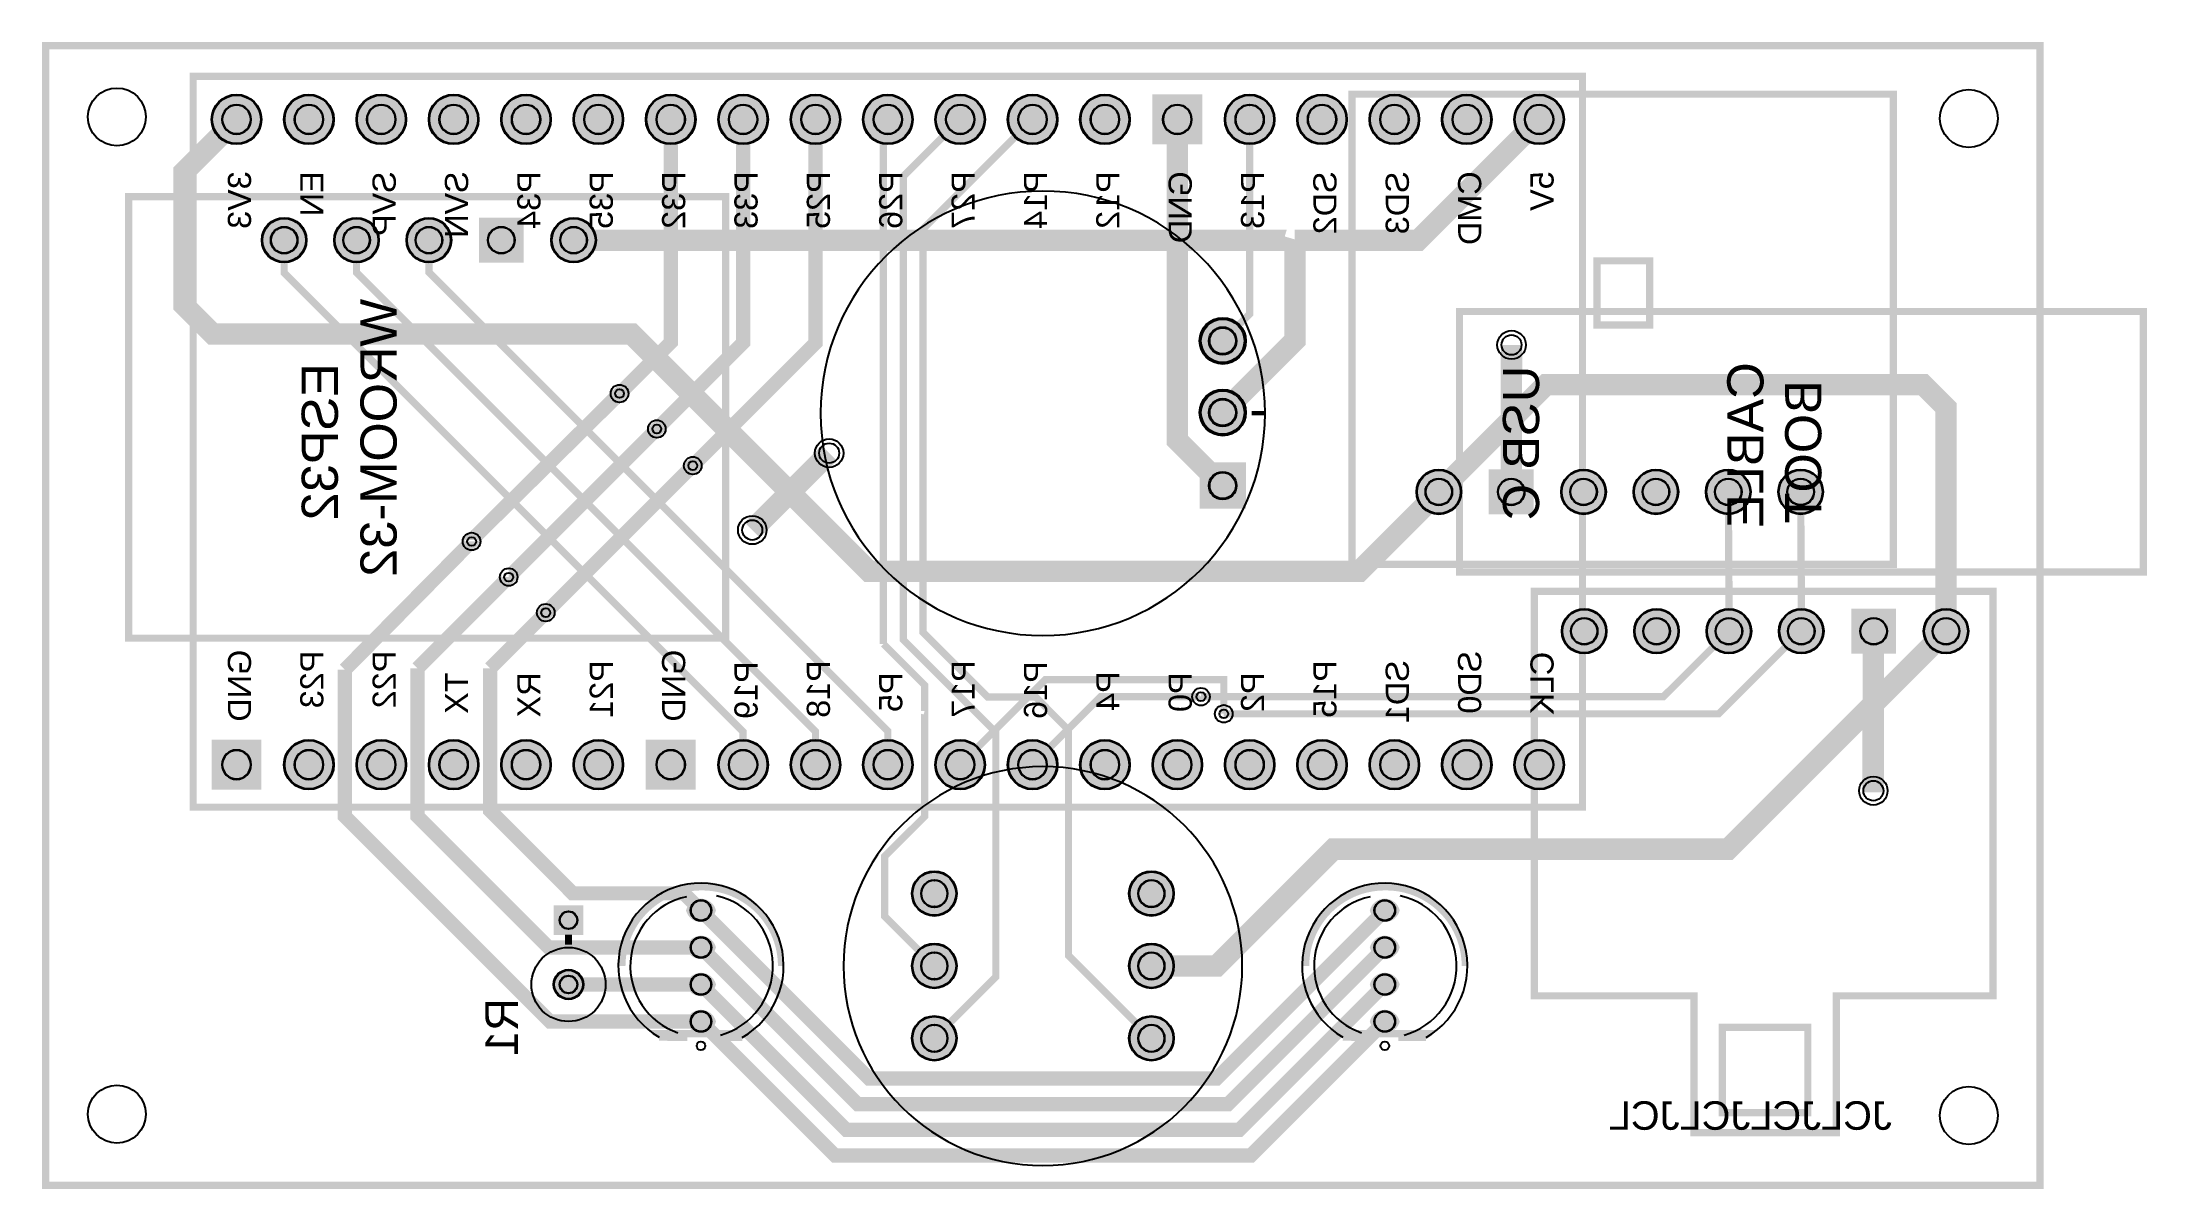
# Model space of a CAD drawing. Header units: millimetres. Extents: x -0.1 to 73.8, y -0.1 to 40.1.
import ezdxf

# ---------------------------------------------------------------- set-up
doc = ezdxf.new("R2010")
doc.units = ezdxf.units.MM
for name, color, linetype, true_color in [('BoardOutLine', 7, 'Continuous', 0xff00ff), ('BottomLayer', 7, 'Continuous', 0x0000ff), ('BottomSilkLayer', 7, 'Continuous', 0x66cc33), ('BottomSolderMaskLayer', 7, 'Continuous', 0xaa00ff), ('Document', 7, 'Continuous', 0xffffff), ('Hole', 7, 'Continuous', 0x222222), ('Multi-Layer', 7, 'Continuous', 0xc0c0c0), ('TopLayer', 7, 'Continuous', 0xff0000), ('TopSilkLayer', 7, 'Continuous', 0xffcc00), ('TopSolderMaskLayer', 7, 'Continuous', 0x800080)]:
    doc.layers.add(name, color=color, linetype=linetype, true_color=true_color)
doc.styles.get("Standard").update_dxf_attribs({"font": 'arial.ttf'})

msp = doc.modelspace()

# ---------------------------------------------------------------- texts
at = {"layer": 'BottomSilkLayer', "text_generation_flag": 2}
for s, height, p in [('3V3', 0.8128016256032513, (7.2059944119887405, 35.593345186690385)), ('EN', 0.8128016256032513, (9.745999491998873, 35.59359918719838)), ('SVP', 0.8128016256032513, (12.286004572009233, 35.593345186690385)), ('SVN', 0.8128016256032513, (14.826009652019366, 35.593345186690385)), ('P34', 0.8128016256032513, (17.366014732029498, 35.593345186690385)), ('P35', 0.8128016256032513, (19.90601981203963, 35.59359918719838)), ('P32', 0.8128016256032513, (22.446024892049763, 35.59359918719838)), ('P33', 0.8128016256032513, (24.986029972059896, 35.593345186690385)), ('P25', 0.8128016256032513, (27.52603505207003, 35.593345186690385)), ('P26', 0.8128016256032513, (30.06604013208016, 35.593345186690385)), ('P27', 0.8128016256032513, (32.60604521209052, 35.59359918719838)), ('P14', 0.8128016256032513, (35.146050292100654, 35.593345186690385)), ('P12', 0.8128016256032513, (37.686055372110786, 35.593345186690385)), ('GND', 0.8128016256032513, (40.22606045212092, 35.593345186690385)), ('P13', 0.8128016256032513, (42.76606553213105, 35.59359918719838)), ('SD2', 0.8128016256032513, (45.306070612141184, 35.593345186690385)), ('SD3', 0.8128016256032513, (47.84607569215132, 35.593345186690385)), ('CMD', 0.8128016256032513, (50.38608077216145, 35.593345186690385)), ('5V', 0.8128016256032513, (52.92608585217181, 35.593345186690385)), ('WROOM-32', 1.27000254000508, (12.317754635509345, 31.116586233172484)), ('ESP32', 1.27000254000508, (10.2540005080009, 28.862331724663477)), ('USB C', 1.27000254000508, (52.418084836169555, 28.767081534163026)), ('CABLE', 1.27000254000508, (60.29210058420108, 28.89408178816359)), ('BOOT', 1.27000254000508, (62.324104648209186, 28.259080518161)), ('GND', 0.8128016256032513, (7.2059944119887405, 18.801371602743302)), ('P23', 0.8128016256032513, (9.745999491998873, 18.764795529591083)), ('P22', 0.8128016256032513, (12.286004572009233, 18.764795529591083)), ('GND', 0.8128016256032513, (22.446024892049763, 18.801371602743302)), ('SD0', 0.8128016256032513, (50.38608077216145, 18.765811531623058)), ('CLK', 0.8128016256032513, (52.92608585217181, 18.72771145542299)), ('TX', 0.8128016256032513, (14.826009652019366, 18.002794005588044)), ('RX', 0.8128016256032513, (17.366014732029498, 18.002794005588044)), ('P21', 0.8128016256032513, (19.90601981203963, 18.432054864109773)), ('P19', 0.8128016256032513, (24.986029972059896, 18.393954787909593)), ('P18', 0.8128016256032513, (27.52603505207003, 18.432054864109773)), ('P5', 0.8128016256032513, (30.06604013208016, 18.002794005588044)), ('P17', 0.8128016256032513, (32.60604521209052, 18.432054864109773)), ('P16', 0.8128016256032513, (35.146050292100654, 18.393954787909593)), ('P4', 0.8128016256032513, (37.686055372110786, 18.040894081788224)), ('P0', 0.8128016256032513, (40.22606045212092, 18.002794005588044)), ('P2', 0.8128016256032513, (42.76606553213105, 18.002794005588044)), ('P15', 0.8128016256032513, (45.306070612141184, 18.432054864109773)), ('SD1', 0.8128016256032513, (47.84607569215132, 18.433070866141748)), ('R1', 1.143002286004572, (16.57200914401824, 6.570231140462397))]:
    msp.add_text(s, height=height, rotation=90, dxfattribs=at).set_placement(p)
msp.add_text('JCLJCLJCLJCL', height=1, dxfattribs=at).set_placement((64.80010160020333, 1.949961899923892))

# ---------------------------------------------------------------- hatches: boundary and pattern name
at = {"layer": 'BottomSolderMaskLayer'}
for points in [[(5.822847345694833, 37.41554483108962, 1), (7.573647447295037, 37.41554483108962, 1)], [(8.362852425704967, 37.41554483108962, 1), (10.113652527305169, 37.41554483108962, 1)], [(10.9028575057151, 37.41554483108962, 1), (12.653657607315301, 37.41554483108962, 1)], [(13.442862585725232, 37.41554483108962, 1), (15.193662687325434, 37.41554483108962, 1)], [(15.982867665735364, 37.41554483108962, 1), (17.733667767335568, 37.41554483108962, 1)], [(18.522872745745495, 37.41554483108962, 1), (20.2736728473457, 37.41554483108962, 1)], [(21.062877825755628, 37.41554483108962, 1), (22.813677927355833, 37.41554483108962, 1)], [(23.60288290576576, 37.41554483108962, 1), (25.353683007365966, 37.41554483108962, 1)], [(26.14288798577612, 37.41554483108962, 1), (27.893688087376326, 37.41554483108962, 1)], [(28.682893065786253, 37.41554483108962, 1), (30.43369316738646, 37.41554483108962, 1)], [(31.222898145796385, 37.41554483108962, 1), (32.97369824739659, 37.41554483108962, 1)], [(33.76290322580652, 37.41554483108962, 1), (35.51370332740672, 37.41554483108962, 1)], [(36.30290830581665, 37.41554483108962, 1), (38.053708407416856, 37.41554483108962, 1)], [(38.84287414722826, 36.540053223559994), (40.5937004078944, 36.540053223559994), (40.5937004078944, 38.29085332516024), (38.84287414722826, 38.29085332516024)], [(41.382918465836916, 37.41554483108962, 1), (43.13371856743712, 37.41554483108962, 1)], [(43.92292354584705, 37.41554483108962, 1), (45.673723647447254, 37.41554483108962, 1)], [(46.46267462534919, 37.41554483108962, 1), (48.21347472694939, 37.41554483108962, 1)], [(49.00267970535932, 37.41554483108962, 1), (50.753479806959525, 37.41554483108962, 1)], [(51.54268478536945, 37.41554483108962, 1), (53.29348488696966, 37.41554483108962, 1)], [(7.582677165354246, 33.1760223520447, 1), (9.157480314960546, 33.1760223520447, 1)], [(10.122682245364606, 33.1760223520447, 1), (11.697485394970906, 33.1760223520447, 1)], [(12.662687325374739, 33.1760223520447, 1), (14.237490474981039, 33.1760223520447, 1)], [(16.777416814833714, 33.963397680128764), (16.777416814833714, 32.38859453052237), (15.202613665227318, 32.38859453052237), (15.202613665227318, 33.963397680128764)], [(17.742697485395006, 33.1760223520447, 1), (19.317500635001302, 33.1760223520447, 1)], [(40.49911099822224, 29.64008128016269, 1), (42.12471424942874, 29.64008128016269, 1)], [(40.49911099822224, 27.1254762509526, 1), (42.12471424942874, 27.1254762509526, 1)], [(40.49913809160944, 23.747188214376365), (40.49913809160944, 25.372791465582964), (42.12474134281592, 25.372791465582964), (42.12474134281592, 23.747188214376365)], [(48.11074422148845, 24.33985267970536, 1), (49.68554737109475, 24.33985267970536, 1)], [(50.65061806790277, 23.55258233849804), (50.65061806790277, 25.127385488104437), (52.225421217509165, 25.127385488104437), (52.225421217509165, 23.55258233849804)], [(53.19075438150872, 24.33985267970536, 1), (54.765557531115014, 24.33985267970536, 1)], [(55.73075946151885, 24.33985267970536, 1), (57.30556261112515, 24.33985267970536, 1)], [(58.27076454152898, 24.33985267970536, 1), (59.84556769113528, 24.33985267970536, 1)], [(60.810769621539116, 24.33985267970536, 1), (62.38557277114541, 24.33985267970536, 1)], [(53.21259842519685, 19.450088900177775, 1), (54.78740157480315, 19.450088900177775, 1)], [(55.752603505206984, 19.450088900177775, 1), (57.32740665481328, 19.450088900177775, 1)], [(58.29260858521712, 19.450088900177775, 1), (59.86741173482341, 19.450088900177775, 1)], [(60.83261366522725, 19.450088900177775, 1), (62.407416814833546, 19.450088900177775, 1)], [(64.94742189484396, 18.662582338498055), (63.37261874523733, 18.662582338498055), (63.37261874523733, 20.237385488104337), (64.94742189484396, 20.237385488104337)], [(65.91262382524773, 19.450088900177775, 1), (67.48742697485405, 19.450088900177775, 1)], [(5.822834266161863, 13.889811923077445), (7.573634367761997, 13.889811923077445), (7.573634367761997, 15.64061202467758), (5.822834266161863, 15.64061202467758)], [(8.362852425704967, 14.76530353060707, 1), (10.113652527305169, 14.76530353060707, 1)], [(10.9028575057151, 14.76530353060707, 1), (12.653657607315301, 14.76530353060707, 1)], [(13.442862585725232, 14.76530353060707, 1), (15.193662687325434, 14.76530353060707, 1)], [(15.982867665735364, 14.76530353060707, 1), (17.733667767335568, 14.76530353060707, 1)], [(18.522872745745495, 14.76530353060707, 1), (20.2736728473457, 14.76530353060707, 1)], [(21.06283858715733, 13.889811923077445), (22.813664847823247, 13.889811923077445), (22.813664847823247, 15.64061202467758), (21.06283858715733, 15.64061202467758)], [(23.60288290576576, 14.76530353060707, 1), (25.353683007365966, 14.76530353060707, 1)], [(26.14288798577612, 14.76530353060707, 1), (27.893688087376326, 14.76530353060707, 1)], [(28.682893065786253, 14.76530353060707, 1), (30.43369316738646, 14.76530353060707, 1)], [(31.222898145796385, 14.76530353060707, 1), (32.97369824739659, 14.76530353060707, 1)], [(33.76290322580652, 14.76530353060707, 1), (35.51370332740672, 14.76530353060707, 1)], [(36.30290830581665, 14.76530353060707, 1), (38.053708407416856, 14.76530353060707, 1)], [(38.84291338582678, 14.76530353060707, 1), (40.59371348742699, 14.76530353060707, 1)], [(41.382918465836916, 14.76530353060707, 1), (43.13371856743712, 14.76530353060707, 1)], [(43.92292354584705, 14.76530353060707, 1), (45.673723647447254, 14.76530353060707, 1)], [(46.46267462534919, 14.76530353060707, 1), (48.21347472694939, 14.76530353060707, 1)], [(49.00267970535932, 14.76530353060707, 1), (50.753479806959525, 14.76530353060707, 1)], [(51.54268478536945, 14.76530353060707, 1), (53.29348488696966, 14.76530353060707, 1)], [(30.40259080518154, 10.240030480061023, 1), (31.977393954787836, 10.240030480061023, 1)], [(38.022606045212164, 10.240030480061023, 1), (39.59740919481846, 10.240030480061023, 1)], [(17.82458595884941, 9.833328737625266), (17.82458595884941, 8.782528636025063), (18.8753860604495, 8.782528636025063), (18.8753860604495, 9.833328737625266)], [(23.52540005080033, 9.649987299974669, -0.7853981633974483), (22.474599949200126, 9.649987299974669), (22.474599949200126, 9.649987299974669, -0.7853981633974483), (23.52540005080033, 9.649987299974669)], [(47.5254000508001, 9.649987299974669, -0.7853981633974483), (46.4745999491999, 9.649987299974669), (46.4745999491999, 9.649987299974669, -0.7853981633974483), (47.5254000508001, 9.649987299974669)], [(23.52540005080033, 8.350012700025331, -0.7853981633974483), (22.474599949200126, 8.350012700025331), (22.474599949200126, 8.350012700025331, -0.7853981633974483), (23.52540005080033, 8.350012700025331)], [(30.40259080518154, 7.70002540005089, 1), (31.977393954787836, 7.70002540005089, 1)], [(38.022606045212164, 7.70002540005089, 1), (39.59740919481846, 7.70002540005089, 1)], [(47.5254000508001, 8.350012700025331, -0.7853981633974483), (46.4745999491999, 8.350012700025331), (46.4745999491999, 8.350012700025331, -0.7853981633974483), (47.5254000508001, 8.350012700025331)], [(17.824612649225344, 7.050038100076222, 1), (18.875412750825546, 7.050038100076222, 1)], [(23.52540005080033, 7.050038100076222, -0.7853981633974483), (22.474599949200126, 7.050038100076222), (22.474599949200126, 7.050038100076222, -0.7853981633974483), (23.52540005080033, 7.050038100076222)], [(47.5254000508001, 7.050038100076222, -0.7853981633974483), (46.4745999491999, 7.050038100076222), (46.4745999491999, 7.050038100076222, -0.7853981633974483), (47.5254000508001, 7.050038100076222)], [(23.52540005080033, 5.750063500126998, -0.7853981633974483), (22.474599949200126, 5.750063500126998), (22.474599949200126, 5.750063500126998, -0.7853981633974483), (23.52540005080033, 5.750063500126998)], [(30.40259080518154, 5.160020320040644, 1), (31.977393954787836, 5.160020320040644, 1)], [(38.022606045212164, 5.160020320040644, 1), (39.59740919481846, 5.160020320040644, 1)], [(47.5254000508001, 5.750063500126998, -0.7853981633974483), (46.4745999491999, 5.750063500126998), (46.4745999491999, 5.750063500126998, -0.7853981633974483), (47.5254000508001, 5.750063500126998)]]:
    msp.add_hatch(color=256, dxfattribs=at).paths.add_polyline_path(points)
at = {"layer": 'Document'}
for points in [[(25.90002540005071, 7.7000000000000455), (25.90002540005071, 7.749987299974578), (25.898997672308724, 7.827186812144191), (25.89591521751322, 7.904331607016957), (25.890780220439865, 7.981367006078585), (25.88359632065999, 8.05823840835194), (25.874368609962403, 8.1348913290974), (25.863103628742465, 8.211271438430003), (25.849809361369125, 8.28732459982723), (25.834495230522634, 8.362996908500577), (25.817172090518397, 8.438234729600936), (25.797852219612878, 8.512984736234444), (25.776549311300414, 8.587193947259607), (25.75327846460891, 8.660809764838291), (25.728056173396908, 8.73378001171693), (25.700900314662476, 8.806052968207837), (25.67183013587487, 8.877577408847174), (25.64086624132983, 8.948302638702899), (25.608030577547197, 9.018178529305374), (25.5733464177149, 9.087155554177684), (25.536838345193473, 9.155184823939408), (25.498532236092842, 9.222218120957223), (25.45845524093079, 9.288207933521903), (25.416635765390083, 9.353107489522131), (25.373103450184317, 9.416870789596487), (25.327889150050623, 9.479452639736223), (25.281024911878603, 9.540808683318573), (25.232543951997286, 9.600895432544576), (25.182480632633542, 9.659670299263212), (25.13087043755354, 9.717091625156513), (25.0777499469159, 9.77311871126608), (25.023156811342233, 9.827711846839748), (24.967129725232553, 9.880832337477614), (24.90970839933948, 9.932442532557388), (24.85093353262073, 9.98250585192136), (24.790846783394727, 10.030986811802222), (24.729490739812263, 10.07785104997447), (24.66690888967264, 10.12306535010839), (24.60314558959817, 10.16659766531393), (24.538246033597943, 10.208417140854635), (24.472256221033376, 10.248494136016689), (24.40522292401556, 10.28680024511732), (24.337193654253724, 10.323308317638748), (24.268216629381413, 10.357992477471157), (24.198340738779052, 10.390828141253905), (24.127615508923327, 10.42179203579883), (24.056091068283877, 10.450862214586436), (23.98381811179297, 10.47801807332064), (23.91084786491433, 10.503240364532985), (23.837232047335647, 10.526511211224488), (23.763022836310483, 10.547814119536838), (23.688272829676862, 10.567133990442358), (23.613035008576617, 10.58445713044648), (23.537362699903497, 10.599771261292858), (23.461309538506157, 10.613065528666539), (23.384929429173553, 10.62433050988625), (23.30827650842798, 10.633558220584064), (23.231405106154625, 10.640742120363825), (23.15436970709311, 10.645877117437294), (23.077224912220345, 10.648959572232684), (23.000025400050845, 10.649987299974669), (22.922825887881118, 10.648959572232684), (22.845681093008352, 10.645877117437294), (22.768645693946837, 10.640742120363825), (22.691774291673482, 10.633558220584064), (22.61512137092791, 10.62433050988625), (22.538741261595305, 10.613065528666539), (22.462688100197965, 10.599771261292858), (22.387015791524846, 10.58445713044648), (22.3117779704246, 10.567133990442358), (22.23702796379098, 10.547814119536724), (22.162818752765816, 10.526511211224488), (22.08920293518713, 10.503240364532985), (22.01623268830849, 10.47801807332064), (21.943959731817586, 10.450862214586436), (21.872435291178135, 10.42179203579883), (21.80171006132241, 10.390828141253905), (21.73183417072005, 10.357992477471157), (21.662857145847738, 10.323308317638748), (21.5948278760859, 10.28680024511732), (21.527794579068086, 10.248494136016689), (21.46180476650352, 10.208417140854635), (21.39690521050329, 10.16659766531393), (21.33314191042882, 10.123065350108277), (21.2705600602892, 10.07785104997447), (21.209204016706735, 10.030986811802222), (21.149117267480733, 9.98250585192136), (21.090342400761983, 9.932442532557388), (21.03292107486891, 9.880832337477614), (20.97689398875923, 9.827711846839748), (20.92230085318556, 9.77311871126608), (20.869180362547922, 9.717091625156513), (20.81757016746792, 9.659670299263212), (20.76750684810395, 9.600895432544576), (20.719025888223086, 9.540808683318573), (20.67216165005084, 9.479452639736223), (20.626947349917145, 9.416870789596373), (20.58341503471138, 9.353107489522131), (20.541595559170673, 9.288207933521903), (20.50151856400862, 9.222218120957223), (20.46321245490799, 9.155184823939408), (20.42670438238656, 9.087155554177684), (20.392020222554038, 9.01817852930526), (20.35918455877163, 8.948302638702899), (20.328220664226592, 8.877577408847174), (20.299150485438986, 8.806052968207837), (20.271994626704554, 8.73378001171693), (20.24677233549255, 8.660809764838291), (20.22350148880105, 8.587193947259607), (20.202198580488584, 8.512984736234444), (20.182878709583065, 8.438234729600936), (20.165555569578828, 8.362996908500577), (20.150241438732337, 8.28732459982723), (20.136947171358997, 8.21127143842989), (20.12568219013906, 8.1348913290974), (20.116454479441472, 8.05823840835194), (20.109270579661597, 7.981367006078472), (20.104135582588242, 7.904331607016957), (20.10105312779274, 7.827186812144191), (20.100025400050754, 7.749987299974578), (20.100025400050754, 7.7000000000000455), (20.350012700025673, 7.7000000000000455), (20.351055135114848, 7.774322222942942), (20.354181620249165, 7.848585973082436), (20.359389695674963, 7.92273282361873), (20.36667526395354, 7.996704439722066), (20.376032593184163, 8.07044262442821), (20.387454321514042, 8.14388936442424), (20.400931462929748, 8.216986875690623), (20.416453414327634, 8.289677648962652), (20.43400796385572, 8.361904494975533), (20.453581300520227, 8.433610589457771), (20.475158025052906, 8.504739517838061), (20.498721162025504, 8.575235319628746), (20.524252173204786, 8.645042532452635), (20.551730972139012, 8.71410623567806), (20.581135939958585, 8.782372093627941), (20.612443942386562, 8.849786398326955), (20.645630347938322, 8.91629611175756), (20.680669047301762, 8.98184890758671), (20.717532473876645, 9.046393212333555), (20.756191625464226, 9.109878245944742), (20.79661608708375, 9.172254061745889), (20.83877405490216, 9.23347158573631), (20.882632361254537, 9.293482655198432), (20.92815650073976, 9.35224005658938), (20.975310657367118, 9.409697562686006), (21.024057732734263, 9.465809968954318), (21.074359375214726, 9.520533129114028), (21.126176010130166, 9.57382398987022), (21.179466870886245, 9.625640624785547), (21.234190031045955, 9.675942267265896), (21.290302437314494, 9.724689342633155), (21.347759943410892, 9.771843499260513), (21.40651734480184, 9.81736763874585), (21.466528414264076, 9.861225945098226), (21.527745938254384, 9.903383912916638), (21.590121754055644, 9.943808374536161), (21.65360678766683, 9.982467526123628), (21.718151092413564, 10.01933095269851), (21.783703888242826, 10.054369652061837), (21.850213601673204, 10.087556057613938), (21.917627906372445, 10.118864060041801), (21.9858937643221, 10.148269027861375), (22.054957467547865, 10.175747826795373), (22.124764680371527, 10.201278837974883), (22.19526048216221, 10.224841974947367), (22.266389410542388, 10.24641869948016), (22.33809550502474, 10.265992036144667), (22.41032235103762, 10.283546585672525), (22.483013124309537, 10.299068537070525), (22.556110635576033, 10.312545678486345), (22.629557375572176, 10.32396740681611), (22.70329556027832, 10.333324736046848), (22.777267176381656, 10.34061030432531), (22.851414026917837, 10.345818379751336), (22.925677777057444, 10.348944864885539), (23.000000000000455, 10.3499872999746), (23.000025400050845, 10.3499872999746), (23.050038100076108, 10.3499872999746), (23.12436032301912, 10.348944864885539), (23.1986240731585, 10.345818379751336), (23.272770923694907, 10.34061030432531), (23.346742539798242, 10.333324736046848), (23.420480724504387, 10.323967406816223), (23.49392746450053, 10.312545678486345), (23.567024975767026, 10.299068537070525), (23.639715749038942, 10.283546585672525), (23.711942595051596, 10.265992036144667), (23.783648689533948, 10.24641869948016), (23.854777617914124, 10.224841974947367), (23.92527341970481, 10.201278837974883), (23.995080632528698, 10.175747826795373), (24.064144335754463, 10.148269027861375), (24.132410193704118, 10.118864060041915), (24.19982449840313, 10.087556057613938), (24.266334211833737, 10.05436965206195), (24.331887007662772, 10.01933095269851), (24.39643131240973, 9.982467526123628), (24.45991634602069, 9.943808374536161), (24.52229216182218, 9.903383912916638), (24.583509685812487, 9.861225945098226), (24.643520755274494, 9.81736763874585), (24.702278156665443, 9.771843499260626), (24.75973566276207, 9.724689342633155), (24.81584806903038, 9.675942267265896), (24.87057122919009, 9.62564062478566), (24.923862089946397, 9.57382398987022), (24.975678724861837, 9.520533129114028), (25.025980367342072, 9.465809968954318), (25.074727442709218, 9.409697562686006), (25.121881599336575, 9.35224005658938), (25.167405738822026, 9.293482655198432), (25.211264045174403, 9.23347158573631), (25.253422012992814, 9.172254061745889), (25.29384647461211, 9.109878245944742), (25.332505626199918, 9.046393212333555), (25.3693690527748, 8.98184890758671), (25.404407752138013, 8.91629611175756), (25.43759415769, 8.849786398326955), (25.468902160117977, 8.782372093627941), (25.49830712793755, 8.71410623567806), (25.52578592687155, 8.645042532452635), (25.55131693805106, 8.575235319628746), (25.57488007502343, 8.504739517838061), (25.596456799556336, 8.433610589457771), (25.616030136220843, 8.361904494975533), (25.6335846857487, 8.289677648962652), (25.649106637146588, 8.216986875690623), (25.662583778562293, 8.14388936442424), (25.674005506892172, 8.07044262442821), (25.683362836123024, 7.996704439722066), (25.6906484044016, 7.92273282361873), (25.6958564798274, 7.848585973082436), (25.698982964961715, 7.774322222942942), (25.700025400050663, 7.7000000000000455)], [(49.900025400050936, 7.7000000000000455), (49.90002540005116, 7.749987299974578), (49.89899767230918, 7.827186812144191), (49.895915217513675, 7.904331607016957), (49.89078022044009, 7.981367006078585), (49.883596320660445, 8.05823840835194), (49.87436860996263, 8.1348913290974), (49.86310362874292, 8.211271438430003), (49.84980936136935, 8.28732459982723), (49.83449523052286, 8.362996908500577), (49.817172090518625, 8.438234729600936), (49.797852219613105, 8.512984736234444), (49.77654931130087, 8.587193947259607), (49.75327846460914, 8.660809764838291), (49.728056173397135, 8.73378001171693), (49.700900314662704, 8.806052968207837), (49.671830135875325, 8.877577408847174), (49.640866241330286, 8.948302638702899), (49.608030577547424, 9.018178529305374), (49.57334641771513, 9.087155554177684), (49.53683834519393, 9.155184823939408), (49.49853223609307, 9.222218120957223), (49.458455240931016, 9.288207933521903), (49.41663576539031, 9.353107489522131), (49.37310345018477, 9.416870789596487), (49.32788915005085, 9.479452639736223), (49.28102491187883, 9.540808683318573), (49.23254395199774, 9.600895432544576), (49.18248063263377, 9.659670299263212), (49.13087043755377, 9.717091625156513), (49.07774994691613, 9.77311871126608), (49.02315681134269, 9.827711846839748), (48.96712972523301, 9.880832337477614), (48.909708399339706, 9.932442532557388), (48.85093353262096, 9.98250585192136), (48.790846783394954, 10.030986811802222), (48.72949073981272, 10.07785104997447), (48.66690888967287, 10.12306535010839), (48.6031455895984, 10.16659766531393), (48.53824603359817, 10.208417140854635), (48.47225622103383, 10.248494136016689), (48.40522292401579, 10.28680024511732), (48.33719365425418, 10.323308317638748), (48.26821662938164, 10.357992477471157), (48.19834073877928, 10.390828141253905), (48.127615508923554, 10.42179203579883), (48.05609106828433, 10.450862214586436), (47.9838181117932, 10.47801807332064), (47.91084786491456, 10.503240364532985), (47.837232047335874, 10.526511211224488), (47.76302283631071, 10.547814119536838), (47.68827282967732, 10.567133990442358), (47.613035008576844, 10.58445713044648), (47.537362699903724, 10.599771261292858), (47.461309538506384, 10.613065528666539), (47.38492942917401, 10.62433050988625), (47.308276508428435, 10.633558220584064), (47.23140510615485, 10.640742120363825), (47.15436970709334, 10.645877117437294), (47.07722491222057, 10.648959572232684), (47.00002540005062, 10.649987299974669), (46.92282588788112, 10.648959572232684), (46.84568109300835, 10.645877117437294), (46.76864569394661, 10.640742120363825), (46.691774291673255, 10.633558220584064), (46.61512137092768, 10.62433050988625), (46.538741261595305, 10.613065528666539), (46.462688100197965, 10.599771261292858), (46.387015791524846, 10.58445713044648), (46.31177797042437, 10.567133990442358), (46.23702796379098, 10.547814119536724), (46.162818752765816, 10.526511211224488), (46.08920293518713, 10.503240364532985), (46.016232688308264, 10.47801807332064), (45.94395973181736, 10.450862214586436), (45.87243529117791, 10.42179203579883), (45.80171006132218, 10.390828141253905), (45.73183417072005, 10.357992477471157), (45.66285714584751, 10.323308317638748), (45.5948278760859, 10.28680024511732), (45.52779457906786, 10.248494136016689), (45.46180476650352, 10.208417140854635), (45.39690521050329, 10.16659766531393), (45.33314191042882, 10.123065350108277), (45.27056006028897, 10.07785104997447), (45.209204016706735, 10.030986811802222), (45.149117267480506, 9.98250585192136), (45.09034240076198, 9.932442532557388), (45.03292107486868, 9.880832337477614), (44.976893988759, 9.827711846839748), (44.922300853185334, 9.77311871126608), (44.869180362547695, 9.717091625156513), (44.81757016746769, 9.659670299263212), (44.76750684810372, 9.600895432544576), (44.71902588822286, 9.540808683318573), (44.67216165005084, 9.479452639736223), (44.62694734991692, 9.416870789596373), (44.58341503471138, 9.353107489522131), (44.541595559170446, 9.288207933521903), (44.50151856400862, 9.222218120957223), (44.46321245490776, 9.155184823939408), (44.42670438238656, 9.087155554177684), (44.39202022255404, 9.01817852930526), (44.3591845587714, 8.948302638702899), (44.328220664226365, 8.877577408847174), (44.29915048543876, 8.806052968207837), (44.271994626704554, 8.73378001171693), (44.246772335492324, 8.660809764838291), (44.22350148880082, 8.587193947259607), (44.20219858048836, 8.512984736234444), (44.182878709583065, 8.438234729600936), (44.1655555695786, 8.362996908500577), (44.15024143873211, 8.28732459982723), (44.13694717135877, 8.21127143842989), (44.12568219013883, 8.1348913290974), (44.116454479441245, 8.05823840835194), (44.1092705796616, 7.981367006078472), (44.104135582588015, 7.904331607016957), (44.10105312779251, 7.827186812144191), (44.10002540005053, 7.749987299974578), (44.100025400050754, 7.7000000000000455), (44.35001270002567, 7.7000000000000455), (44.35105513511462, 7.774322222942942), (44.35418162024894, 7.848585973082436), (44.359389695674736, 7.92273282361873), (44.36667526395331, 7.996704439722066), (44.37603259318416, 8.07044262442821), (44.38745432151404, 8.14388936442424), (44.40093146292952, 8.216986875690623), (44.41645341432741, 8.289677648962652), (44.43400796385549, 8.361904494975533), (44.45358130052, 8.433610589457771), (44.47515802505268, 8.504739517838061), (44.49872116202528, 8.575235319628746), (44.524252173204786, 8.645042532452635), (44.551730972138785, 8.71410623567806), (44.58113593995836, 8.782372093627941), (44.612443942386335, 8.849786398326955), (44.64563034793832, 8.91629611175756), (44.680669047301535, 8.98184890758671), (44.71753247387642, 9.046393212333555), (44.756191625464226, 9.109878245944742), (44.79661608708352, 9.172254061745889), (44.83877405490193, 9.23347158573631), (44.88263236125431, 9.293482655198432), (44.92815650073976, 9.35224005658938), (44.97531065736712, 9.409697562686006), (45.024057732734036, 9.465809968954318), (45.0743593752145, 9.520533129114028), (45.12617601012994, 9.57382398987022), (45.17946687088602, 9.625640624785547), (45.23419003104573, 9.675942267265896), (45.29030243731427, 9.724689342633155), (45.34775994341089, 9.771843499260513), (45.40651734480184, 9.81736763874585), (45.46652841426385, 9.861225945098226), (45.52774593825416, 9.903383912916638), (45.59012175405542, 9.943808374536161), (45.653606787666604, 9.982467526123628), (45.718151092413336, 10.01933095269851), (45.7837038882426, 10.054369652061837), (45.850213601672976, 10.087556057613938), (45.91762790637222, 10.118864060041801), (45.98589376432187, 10.148269027861375), (46.05495746754764, 10.175747826795373), (46.12476468037153, 10.201278837974883), (46.19526048216221, 10.224841974947367), (46.26638941054239, 10.24641869948016), (46.33809550502474, 10.265992036144667), (46.410322351037394, 10.283546585672525), (46.48301312430931, 10.299068537070525), (46.556110635575806, 10.312545678486345), (46.62955737557195, 10.32396740681611), (46.70329556027809, 10.333324736046848), (46.77726717638143, 10.34061030432531), (46.85141402691784, 10.345818379751336), (46.92567777705722, 10.348944864885539), (47.00000000000023, 10.3499872999746), (47.000025400050845, 10.3499872999746), (47.05003810007588, 10.3499872999746), (47.12436032301889, 10.348944864885539), (47.19862407315827, 10.345818379751336), (47.27277092369468, 10.34061030432531), (47.346742539798015, 10.333324736046848), (47.42048072450416, 10.323967406816223), (47.4939274645003, 10.312545678486345), (47.5670249757668, 10.299068537070525), (47.639715749038714, 10.283546585672525), (47.711942595051596, 10.265992036144667), (47.78364868953395, 10.24641869948016), (47.854777617914124, 10.224841974947367), (47.92527341970481, 10.201278837974883), (47.99508063252847, 10.175747826795373), (48.064144335754236, 10.148269027861375), (48.13241019370389, 10.118864060041915), (48.19982449840313, 10.087556057613938), (48.26633421183351, 10.05436965206195), (48.33188700766277, 10.01933095269851), (48.396431312409504, 9.982467526123628), (48.45991634602069, 9.943808374536161), (48.52229216182195, 9.903383912916638), (48.58350968581226, 9.861225945098226), (48.643520755274494, 9.81736763874585), (48.702278156665216, 9.771843499260626), (48.75973566276184, 9.724689342633155), (48.81584806903038, 9.675942267265896), (48.87057122919009, 9.62564062478566), (48.92386208994617, 9.57382398987022), (48.97567872486161, 9.520533129114028), (49.02598036734207, 9.465809968954318), (49.07472744270899, 9.409697562686006), (49.121881599336575, 9.35224005658938), (49.1674057388218, 9.293482655198432), (49.211264045174175, 9.23347158573631), (49.25342201299259, 9.172254061745889), (49.29384647461188, 9.109878245944742), (49.33250562619969, 9.046393212333555), (49.36936905277457, 8.98184890758671), (49.404407752137786, 8.91629611175756), (49.43759415768977, 8.849786398326955), (49.46890216011775, 8.782372093627941), (49.49830712793732, 8.71410623567806), (49.52578592687155, 8.645042532452635), (49.55131693805083, 8.575235319628746), (49.57488007502343, 8.504739517838061), (49.59645679955611, 8.433610589457771), (49.616030136220616, 8.361904494975533), (49.6335846857487, 8.289677648962652), (49.64910663714659, 8.216986875690623), (49.66258377856229, 8.14388936442424), (49.674005506891945, 8.07044262442821), (49.6833628361228, 7.996704439722066), (49.69064840440137, 7.92273282361873), (49.69585647982717, 7.848585973082436), (49.69898296496149, 7.774322222942942), (49.70002540005066, 7.7000000000000455)], [(24.450012700025354, 5.2000000000000455), (21.55001270002549, 5.2000000000000455), (21.20002540005089, 5.449987299974623), (24.850012700025445, 5.449987299974623)], [(48.450012700025354, 5.2000000000000455), (45.55001270002549, 5.2000000000000455), (45.20002540005089, 5.449987299974623), (48.850012700025445, 5.449987299974623)]]:
    msp.add_hatch(color=256, dxfattribs=at).paths.add_polyline_path(points)
at = {"layer": 'Multi-Layer'}
for points in [[(5.848247396494935, 37.41554483108962, 1), (7.548247396494935, 37.41554483108962, 1)], [(8.388252476505068, 37.41554483108962, 1), (10.088252476505067, 37.41554483108962, 1)], [(10.9282575565152, 37.41554483108962, 1), (12.6282575565152, 37.41554483108962, 1)], [(13.468262636525333, 37.41554483108962, 1), (15.168262636525332, 37.41554483108962, 1)], [(16.008267716535464, 37.41554483108962, 1), (17.708267716535467, 37.41554483108962, 1)], [(18.548272796545596, 37.41554483108962, 1), (20.2482727965456, 37.41554483108962, 1)], [(21.08827787655573, 37.41554483108962, 1), (22.788277876555732, 37.41554483108962, 1)], [(23.62828295656586, 37.41554483108962, 1), (25.328282956565864, 37.41554483108962, 1)], [(26.16828803657622, 37.41554483108962, 1), (27.868288036576224, 37.41554483108962, 1)], [(28.708293116586354, 37.41554483108962, 1), (30.408293116586357, 37.41554483108962, 1)], [(31.248298196596487, 37.41554483108962, 1), (32.94829819659649, 37.41554483108962, 1)], [(33.78830327660662, 37.41554483108962, 1), (35.48830327660662, 37.41554483108962, 1)], [(36.32830835661675, 37.41554483108962, 1), (38.028308356616755, 37.41554483108962, 1)], [(38.86827533655082, 36.56545593091187), (40.568300736601714, 36.56545593091187), (40.568300736601714, 38.26545593091191), (38.86827533655082, 38.26545593091191)], [(41.40831851663702, 37.41554483108962, 1), (43.10831851663702, 37.41554483108962, 1)], [(43.94832359664715, 37.41554483108962, 1), (45.64832359664715, 37.41554483108962, 1)], [(46.48807467614929, 37.41554483108962, 1), (48.18807467614929, 37.41554483108962, 1)], [(49.02807975615942, 37.41554483108962, 1), (50.728079756159424, 37.41554483108962, 1)], [(51.568084836169554, 37.41554483108962, 1), (53.26808483616956, 37.41554483108962, 1)], [(7.608077216154348, 33.1760223520447, 1), (9.132080264160445, 33.1760223520447, 1)], [(10.148082296164707, 33.1760223520447, 1), (11.672085344170805, 33.1760223520447, 1)], [(12.68808737617484, 33.1760223520447, 1), (14.212090424180937, 33.1760223520447, 1)], [(16.75201930403864, 33.93799847599689), (16.75201930403864, 32.41399542799081), (15.22801625603256, 32.41399542799081), (15.22801625603256, 33.93799847599689)], [(17.768097536195107, 33.1760223520447, 1), (19.2921005842012, 33.1760223520447, 1)], [(40.549911099822445, 29.64008128016269, 1), (42.07391414782854, 29.64008128016269, 1)], [(40.549911099822445, 27.1254762509526, 1), (42.07391414782854, 27.1254762509526, 1)], [(40.549936499872956, 23.79799339598685), (40.549936499872956, 25.32199644399293), (42.073939547879036, 25.32199644399293), (42.073939547879036, 23.79799339598685)], [(48.136144272288554, 24.33985267970536, 1), (49.66014732029465, 24.33985267970536, 1)], [(50.67602235204458, 23.57797815595643), (50.67602235204458, 25.10198120396251), (52.20002540005066, 25.10198120396251), (52.20002540005066, 23.57797815595643)], [(53.21615443230882, 24.33985267970536, 1), (54.74015748031491, 24.33985267970536, 1)], [(55.75615951231895, 24.33985267970536, 1), (57.280162560325046, 24.33985267970536, 1)], [(58.296164592329085, 24.33985267970536, 1), (59.82016764033518, 24.33985267970536, 1)], [(60.83616967233922, 24.33985267970536, 1), (62.36017272034531, 24.33985267970536, 1)], [(53.23799847599695, 19.450088900177775, 1), (54.76200152400305, 19.450088900177775, 1)], [(55.778003556007086, 19.450088900177775, 1), (57.30200660401318, 19.450088900177775, 1)], [(58.31800863601722, 19.450088900177775, 1), (59.84201168402331, 19.450088900177775, 1)], [(60.85801371602735, 19.450088900177775, 1), (62.382016764033445, 19.450088900177775, 1)], [(64.92202184404368, 18.687985775971583), (63.398018796037604, 18.687985775971583), (63.398018796037604, 20.211988823977663), (64.92202184404368, 20.211988823977663)], [(65.93802387604784, 19.450088900177775, 1), (67.46202692405394, 19.450088900177775, 1)], [(5.84823469646949, 13.915214630429318), (7.548234696469308, 13.915214630429318), (7.548234696469308, 15.61521463042925), (5.84823469646949, 15.61521463042925)], [(8.388252476505068, 14.76530353060707, 1), (10.088252476505067, 14.76530353060707, 1)], [(10.9282575565152, 14.76530353060707, 1), (12.6282575565152, 14.76530353060707, 1)], [(13.468262636525333, 14.76530353060707, 1), (15.168262636525332, 14.76530353060707, 1)], [(16.008267716535464, 14.76530353060707, 1), (17.708267716535467, 14.76530353060707, 1)], [(18.548272796545596, 14.76530353060707, 1), (20.2482727965456, 14.76530353060707, 1)], [(21.088239776479668, 13.915214630429318), (22.788265176530558, 13.915214630429318), (22.788265176530558, 15.61521463042925), (21.088239776479668, 15.61521463042925)], [(23.62828295656586, 14.76530353060707, 1), (25.328282956565864, 14.76530353060707, 1)], [(26.16828803657622, 14.76530353060707, 1), (27.868288036576224, 14.76530353060707, 1)], [(28.708293116586354, 14.76530353060707, 1), (30.408293116586357, 14.76530353060707, 1)], [(31.248298196596487, 14.76530353060707, 1), (32.94829819659649, 14.76530353060707, 1)], [(33.78830327660662, 14.76530353060707, 1), (35.48830327660662, 14.76530353060707, 1)], [(36.32830835661675, 14.76530353060707, 1), (38.028308356616755, 14.76530353060707, 1)], [(38.868313436626885, 14.76530353060707, 1), (40.56831343662689, 14.76530353060707, 1)], [(41.40831851663702, 14.76530353060707, 1), (43.10831851663702, 14.76530353060707, 1)], [(43.94832359664715, 14.76530353060707, 1), (45.64832359664715, 14.76530353060707, 1)], [(46.48807467614929, 14.76530353060707, 1), (48.18807467614929, 14.76530353060707, 1)], [(49.02807975615942, 14.76530353060707, 1), (50.728079756159424, 14.76530353060707, 1)], [(51.568084836169554, 14.76530353060707, 1), (53.26808483616956, 14.76530353060707, 1)], [(30.42799085598164, 10.240030480061023, 1), (31.951993903987734, 10.240030480061023, 1)], [(38.048006096012266, 10.240030480061023, 1), (39.57200914401836, 10.240030480061023, 1)], [(17.8499872999746, 9.807924815849674), (17.8499872999746, 8.807924815849674), (18.8499872999746, 8.807924815849674), (18.8499872999746, 9.807924815849674)], [(23.500000000000227, 9.649987299974669, -0.7853981633974483), (22.500000000000227, 9.649987299974669), (22.500000000000227, 9.649987299974669, -0.7853981633974483), (23.500000000000227, 9.649987299974669)], [(47.5, 9.649987299974669, -0.7853981633974483), (46.5, 9.649987299974669), (46.5, 9.649987299974669, -0.7853981633974483), (47.5, 9.649987299974669)], [(23.500000000000227, 8.350012700025331, -0.7853981633974483), (22.500000000000227, 8.350012700025331), (22.500000000000227, 8.350012700025331, -0.7853981633974483), (23.500000000000227, 8.350012700025331)], [(30.42799085598164, 7.70002540005089, 1), (31.951993903987734, 7.70002540005089, 1)], [(38.048006096012266, 7.70002540005089, 1), (39.57200914401836, 7.70002540005089, 1)], [(47.5, 8.350012700025331, -0.7853981633974483), (46.5, 8.350012700025331), (46.5, 8.350012700025331, -0.7853981633974483), (47.5, 8.350012700025331)], [(17.850012700025445, 7.050038100076222, 1), (18.850012700025445, 7.050038100076222, 1)], [(23.500000000000227, 7.050038100076222, -0.7853981633974483), (22.500000000000227, 7.050038100076222), (22.500000000000227, 7.050038100076222, -0.7853981633974483), (23.500000000000227, 7.050038100076222)], [(47.5, 7.050038100076222, -0.7853981633974483), (46.5, 7.050038100076222), (46.5, 7.050038100076222, -0.7853981633974483), (47.5, 7.050038100076222)], [(23.500000000000227, 5.750063500126998, -0.7853981633974483), (22.500000000000227, 5.750063500126998), (22.500000000000227, 5.750063500126998, -0.7853981633974483), (23.500000000000227, 5.750063500126998)], [(30.42799085598164, 5.160020320040644, 1), (31.951993903987734, 5.160020320040644, 1)], [(38.048006096012266, 5.160020320040644, 1), (39.57200914401836, 5.160020320040644, 1)], [(47.5, 5.750063500126998, -0.7853981633974483), (46.5, 5.750063500126998), (46.5, 5.750063500126998, -0.7853981633974483), (47.5, 5.750063500126998)]]:
    msp.add_hatch(color=256, dxfattribs=at).paths.add_polyline_path(points)
at = {"layer": 'TopSolderMaskLayer'}
for points in [[(5.822847345694833, 37.41554483108962, 1), (7.573647447295037, 37.41554483108962, 1)], [(8.362852425704967, 37.41554483108962, 1), (10.113652527305169, 37.41554483108962, 1)], [(10.9028575057151, 37.41554483108962, 1), (12.653657607315301, 37.41554483108962, 1)], [(13.442862585725232, 37.41554483108962, 1), (15.193662687325434, 37.41554483108962, 1)], [(15.982867665735364, 37.41554483108962, 1), (17.733667767335568, 37.41554483108962, 1)], [(18.522872745745495, 37.41554483108962, 1), (20.2736728473457, 37.41554483108962, 1)], [(21.062877825755628, 37.41554483108962, 1), (22.813677927355833, 37.41554483108962, 1)], [(23.60288290576576, 37.41554483108962, 1), (25.353683007365966, 37.41554483108962, 1)], [(26.14288798577612, 37.41554483108962, 1), (27.893688087376326, 37.41554483108962, 1)], [(28.682893065786253, 37.41554483108962, 1), (30.43369316738646, 37.41554483108962, 1)], [(31.222898145796385, 37.41554483108962, 1), (32.97369824739659, 37.41554483108962, 1)], [(33.76290322580652, 37.41554483108962, 1), (35.51370332740672, 37.41554483108962, 1)], [(36.30290830581665, 37.41554483108962, 1), (38.053708407416856, 37.41554483108962, 1)], [(38.84287414722826, 36.540053223559994), (40.5937004078944, 36.540053223559994), (40.5937004078944, 38.29085332516024), (38.84287414722826, 38.29085332516024)], [(41.382918465836916, 37.41554483108962, 1), (43.13371856743712, 37.41554483108962, 1)], [(43.92292354584705, 37.41554483108962, 1), (45.673723647447254, 37.41554483108962, 1)], [(46.46267462534919, 37.41554483108962, 1), (48.21347472694939, 37.41554483108962, 1)], [(49.00267970535932, 37.41554483108962, 1), (50.753479806959525, 37.41554483108962, 1)], [(51.54268478536945, 37.41554483108962, 1), (53.29348488696966, 37.41554483108962, 1)], [(7.582677165354246, 33.1760223520447, 1), (9.157480314960546, 33.1760223520447, 1)], [(10.122682245364606, 33.1760223520447, 1), (11.697485394970906, 33.1760223520447, 1)], [(12.662687325374739, 33.1760223520447, 1), (14.237490474981039, 33.1760223520447, 1)], [(16.777416814833714, 33.963397680128764), (16.777416814833714, 32.38859453052237), (15.202613665227318, 32.38859453052237), (15.202613665227318, 33.963397680128764)], [(17.742697485395006, 33.1760223520447, 1), (19.317500635001302, 33.1760223520447, 1)], [(40.49911099822224, 29.64008128016269, 1), (42.12471424942874, 29.64008128016269, 1)], [(40.49911099822224, 27.1254762509526, 1), (42.12471424942874, 27.1254762509526, 1)], [(40.49913809160944, 23.747188214376365), (40.49913809160944, 25.372791465582964), (42.12474134281592, 25.372791465582964), (42.12474134281592, 23.747188214376365)], [(48.11074422148845, 24.33985267970536, 1), (49.68554737109475, 24.33985267970536, 1)], [(50.65061806790277, 23.55258233849804), (50.65061806790277, 25.127385488104437), (52.225421217509165, 25.127385488104437), (52.225421217509165, 23.55258233849804)], [(53.19075438150872, 24.33985267970536, 1), (54.765557531115014, 24.33985267970536, 1)], [(55.73075946151885, 24.33985267970536, 1), (57.30556261112515, 24.33985267970536, 1)], [(58.27076454152898, 24.33985267970536, 1), (59.84556769113528, 24.33985267970536, 1)], [(60.810769621539116, 24.33985267970536, 1), (62.38557277114541, 24.33985267970536, 1)], [(53.21259842519685, 19.450088900177775, 1), (54.78740157480315, 19.450088900177775, 1)], [(55.752603505206984, 19.450088900177775, 1), (57.32740665481328, 19.450088900177775, 1)], [(58.29260858521712, 19.450088900177775, 1), (59.86741173482341, 19.450088900177775, 1)], [(60.83261366522725, 19.450088900177775, 1), (62.407416814833546, 19.450088900177775, 1)], [(64.94742189484396, 18.662582338498055), (63.37261874523733, 18.662582338498055), (63.37261874523733, 20.237385488104337), (64.94742189484396, 20.237385488104337)], [(65.91262382524773, 19.450088900177775, 1), (67.48742697485405, 19.450088900177775, 1)], [(5.822834266161863, 13.889811923077445), (7.573634367761997, 13.889811923077445), (7.573634367761997, 15.64061202467758), (5.822834266161863, 15.64061202467758)], [(8.362852425704967, 14.76530353060707, 1), (10.113652527305169, 14.76530353060707, 1)], [(10.9028575057151, 14.76530353060707, 1), (12.653657607315301, 14.76530353060707, 1)], [(13.442862585725232, 14.76530353060707, 1), (15.193662687325434, 14.76530353060707, 1)], [(15.982867665735364, 14.76530353060707, 1), (17.733667767335568, 14.76530353060707, 1)], [(18.522872745745495, 14.76530353060707, 1), (20.2736728473457, 14.76530353060707, 1)], [(21.06283858715733, 13.889811923077445), (22.813664847823247, 13.889811923077445), (22.813664847823247, 15.64061202467758), (21.06283858715733, 15.64061202467758)], [(23.60288290576576, 14.76530353060707, 1), (25.353683007365966, 14.76530353060707, 1)], [(26.14288798577612, 14.76530353060707, 1), (27.893688087376326, 14.76530353060707, 1)], [(28.682893065786253, 14.76530353060707, 1), (30.43369316738646, 14.76530353060707, 1)], [(31.222898145796385, 14.76530353060707, 1), (32.97369824739659, 14.76530353060707, 1)], [(33.76290322580652, 14.76530353060707, 1), (35.51370332740672, 14.76530353060707, 1)], [(36.30290830581665, 14.76530353060707, 1), (38.053708407416856, 14.76530353060707, 1)], [(38.84291338582678, 14.76530353060707, 1), (40.59371348742699, 14.76530353060707, 1)], [(41.382918465836916, 14.76530353060707, 1), (43.13371856743712, 14.76530353060707, 1)], [(43.92292354584705, 14.76530353060707, 1), (45.673723647447254, 14.76530353060707, 1)], [(46.46267462534919, 14.76530353060707, 1), (48.21347472694939, 14.76530353060707, 1)], [(49.00267970535932, 14.76530353060707, 1), (50.753479806959525, 14.76530353060707, 1)], [(51.54268478536945, 14.76530353060707, 1), (53.29348488696966, 14.76530353060707, 1)], [(30.40259080518154, 10.240030480061023, 1), (31.977393954787836, 10.240030480061023, 1)], [(38.022606045212164, 10.240030480061023, 1), (39.59740919481846, 10.240030480061023, 1)], [(17.82458595884941, 9.833328737625266), (17.82458595884941, 8.782528636025063), (18.8753860604495, 8.782528636025063), (18.8753860604495, 9.833328737625266)], [(23.52540005080033, 9.649987299974669, -0.7853981633974483), (22.474599949200126, 9.649987299974669), (22.474599949200126, 9.649987299974669, -0.7853981633974483), (23.52540005080033, 9.649987299974669)], [(47.5254000508001, 9.649987299974669, -0.7853981633974483), (46.4745999491999, 9.649987299974669), (46.4745999491999, 9.649987299974669, -0.7853981633974483), (47.5254000508001, 9.649987299974669)], [(23.52540005080033, 8.350012700025331, -0.7853981633974483), (22.474599949200126, 8.350012700025331), (22.474599949200126, 8.350012700025331, -0.7853981633974483), (23.52540005080033, 8.350012700025331)], [(30.40259080518154, 7.70002540005089, 1), (31.977393954787836, 7.70002540005089, 1)], [(38.022606045212164, 7.70002540005089, 1), (39.59740919481846, 7.70002540005089, 1)], [(47.5254000508001, 8.350012700025331, -0.7853981633974483), (46.4745999491999, 8.350012700025331), (46.4745999491999, 8.350012700025331, -0.7853981633974483), (47.5254000508001, 8.350012700025331)], [(17.824612649225344, 7.050038100076222, 1), (18.875412750825546, 7.050038100076222, 1)], [(23.52540005080033, 7.050038100076222, -0.7853981633974483), (22.474599949200126, 7.050038100076222), (22.474599949200126, 7.050038100076222, -0.7853981633974483), (23.52540005080033, 7.050038100076222)], [(47.5254000508001, 7.050038100076222, -0.7853981633974483), (46.4745999491999, 7.050038100076222), (46.4745999491999, 7.050038100076222, -0.7853981633974483), (47.5254000508001, 7.050038100076222)], [(23.52540005080033, 5.750063500126998, -0.7853981633974483), (22.474599949200126, 5.750063500126998), (22.474599949200126, 5.750063500126998, -0.7853981633974483), (23.52540005080033, 5.750063500126998)], [(30.40259080518154, 5.160020320040644, 1), (31.977393954787836, 5.160020320040644, 1)], [(38.022606045212164, 5.160020320040644, 1), (39.59740919481846, 5.160020320040644, 1)], [(47.5254000508001, 5.750063500126998, -0.7853981633974483), (46.4745999491999, 5.750063500126998), (46.4745999491999, 5.750063500126998, -0.7853981633974483), (47.5254000508001, 5.750063500126998)]]:
    msp.add_hatch(color=256, dxfattribs=at).paths.add_polyline_path(points)

# ---------------------------------------------------------------- linework, layer by layer
at = {"layer": 'BoardOutLine', "const_width": 0.25400050800101603}
msp.add_lwpolyline([(7.620015242082445e-05, 40.00165100330207), (7.620015242082445e-05, 39.50127000254008), (7.620015242082445e-05, 40.00165100330207), (70.00007620015231, 40.00165100330207), (70.00007620015231, 0.0016510033020722403), (7.620015242082445e-05, 0.0016510033020722403), (7.620015242082445e-05, 39.90005080010155)], dxfattribs=at)
at = {"layer": 'BottomLayer'}
for points, const_width in [([(48.897637795275614, 24.340868681737334), (46.108712217424454, 21.549403098806238), (28.90017780035555, 21.549403098806238), (20.568961137922088, 29.880619761239473), (5.869951739903627, 29.880619761239473), (4.848869697739474, 30.89916179832369), (4.848869697739474, 35.56769113538235), (6.697993395986714, 37.414274828549765)], 0.7500127000254001), ([(52.41805943611871, 37.41546863093731), (48.177597155194235, 33.17500635001272), (43.84267208534402, 33.17500635001272)], 0.7500127000254001), ([(18.529337058674173, 33.17500635001272), (43.84267208534402, 33.17500635001272), (43.850012700025445, 33.200000000000045)], 0.7500127000254001), ([(41.31191262382549, 27.125425450851026), (43.84922529845062, 29.662738125476267), (43.84922529845062, 33.17635255270511)], 0.7500127000254001), ([(48.897637795275614, 24.340868681737334), (52.659385318770546, 28.100076200152444), (65.90043180086354, 28.100076200152444), (66.70053340106688, 27.299974599949223), (66.70053340106688, 19.44881889763792)], 0.7500127000254001), ([(14.950012700025354, 22.649987299974555), (14.950012700025354, 22.650038100076245), (20.1500127000254, 27.800000000000068)], 0.5), ([(16.249961899923846, 21.3499872999746), (16.25016510033015, 21.3499872999746), (21.45008890017766, 26.549911099822225)], 0.5), ([(17.550825501650934, 20.10081280162558), (22.712090424180815, 25.26207772415546)], 0.5), ([(66.70053340106688, 19.44881889763792), (59.05003810007611, 11.800863601727201), (45.19939039878068, 11.800863601727201), (41.09982219964445, 7.701295402590858), (38.81127762255528, 7.701295402590858)], 0.7540005080010161), ([(32.09829819659649, 14.76530353060707), (35.08338836677672, 17.750393700787413), (41.3501143002286, 17.750393700787413), (41.3501143002286, 16.55034290068579)], 0.25400050800101603), ([(40.55003810007611, 17.150241300482662), (40.54904749809498, 17.14925069850142), (37.02225044450074, 17.14925069850142), (34.63830327660662, 14.76530353060707)], 0.25400050800101603)]:
    msp.add_lwpolyline(points, dxfattribs=dict(at, const_width=const_width))
at = {"layer": 'BottomSilkLayer', "const_width": 0.25400050800101603}
for points in [[(5.173964947930017, 13.52697485394981), (5.173964947930017, 13.272974345948796), (53.94206248412502, 13.272974345948796), (53.94206248412502, 38.92702565405136), (5.173964947930017, 38.92702565405136), (5.173964947930017, 13.52697485394981)], [(49.62405384810768, 30.672009144018375), (49.62405384810768, 21.527990855981784), (73.62405384810768, 21.527990855981784), (73.62405384810768, 30.672009144018375), (49.62405384810768, 30.672009144018375)]]:
    msp.add_lwpolyline(points, close=True, dxfattribs=at)
msp.add_lwpolyline([(18.3499872999746, 8.449911099822202), (18.3499872999746, 8.799923799847647)], dxfattribs=at)
at = {"layer": 'BottomSilkLayer'}
msp.add_circle((18.350012700025445, 7.050038100076222), 1.2999745999492, dxfattribs=at)
at = {"layer": 'BottomSolderMaskLayer'}
for points in [[(6.698352032757157, 37.93027676491795), (6.698090442101147, 37.93027676491795)], [(9.23835711276729, 37.93027676491795), (9.23809552211128, 37.93027676491795)], [(11.778362192777422, 37.93027676491795), (11.778100602121413, 37.93027676491795)], [(14.318367272787782, 37.93027676491795), (14.318105682131772, 37.93027676491795)], [(16.858372352797915, 37.93027676491795), (16.858110762141905, 37.93027676491795)], [(19.398377432808047, 37.93027676491795), (19.398115842152038, 37.93027676491795)], [(21.93838251281818, 37.93027676491795), (21.93812092216217, 37.93027676491795)], [(24.478387592828312, 37.93027676491795), (24.478126002172303, 37.93027676491795)], [(27.018392672838445, 37.93027676491795), (27.018131082182435, 37.93027676491795)], [(29.558397752848578, 37.93027676491795), (29.558136162192568, 37.93027676491795)], [(32.09840283285871, 37.93027676491795), (32.0981412422027, 37.93027676491795)], [(34.63840791286884, 37.93027676491795), (34.63814632221306, 37.93027676491795)], [(37.1784129928792, 37.93027676491795), (37.17815140222319, 37.93027676491795)], [(39.718418072889335, 37.93027676491795), (39.718156482233326, 37.93027676491795)], [(42.25842315289947, 37.93027676491795), (42.25816156224346, 37.93027676491795)], [(44.7984282329096, 37.93027676491795), (44.79816664225359, 37.93027676491795)], [(47.33817931241174, 37.93027676491795), (47.33791772175573, 37.93027676491795)], [(49.87818439242187, 37.93027676491795), (49.87792280176586, 37.93027676491795)], [(52.418189472432005, 37.93027676491795), (52.417927881775995, 37.93027676491795)], [(6.698352032757157, 36.90065594286796), (6.698090442101147, 36.90065594286796)], [(9.23835711276729, 36.90065594286796), (9.23809552211128, 36.90065594286796)], [(11.778362192777422, 36.90065594286796), (11.778100602121413, 36.90065594286796)], [(14.318367272787782, 36.90065594286796), (14.318105682131772, 36.90065594286796)], [(16.858372352797915, 36.90065594286796), (16.858110762141905, 36.90065594286796)], [(19.398377432808047, 36.90065594286796), (19.398115842152038, 36.90065594286796)], [(21.93838251281818, 36.90065594286796), (21.93812092216217, 36.90065594286796)], [(24.478387592828312, 36.90065594286796), (24.478126002172303, 36.90065594286796)], [(27.018392672838445, 36.90065594286796), (27.018131082182435, 36.90065594286796)], [(29.558397752848578, 36.90065594286796), (29.558136162192568, 36.90065594286796)], [(32.09840283285871, 36.90065594286796), (32.0981412422027, 36.90065594286796)], [(34.63840791286884, 36.90065594286796), (34.63814632221306, 36.90065594286796)], [(37.1784129928792, 36.90065594286796), (37.17815140222319, 36.90065594286796)], [(39.718418072889335, 36.90065594286796), (39.718156482233326, 36.90065594286796)], [(42.25842315289947, 36.90065594286796), (42.25816156224346, 36.90065594286796)], [(44.7984282329096, 36.90065594286796), (44.79816664225359, 36.90065594286796)], [(47.33817931241174, 36.90065594286796), (47.33791772175573, 36.90065594286796)], [(49.87818439242187, 36.90065594286796), (49.87792280176586, 36.90065594286796)], [(52.418189472432005, 36.90065594286796), (52.417927881775995, 36.90065594286796)], [(6.698352032757157, 15.280035464435286), (6.698090442101147, 15.280035464435286)], [(9.23835711276729, 15.280035464435286), (9.23809552211128, 15.280035464435286)], [(11.778362192777422, 15.280035464435286), (11.778100602121413, 15.280035464435286)], [(14.318367272787782, 15.280035464435286), (14.318105682131772, 15.280035464435286)], [(16.858372352797915, 15.280035464435286), (16.858110762141905, 15.280035464435286)], [(19.398377432808047, 15.280035464435286), (19.398115842152038, 15.280035464435286)], [(21.93838251281818, 15.280035464435286), (21.93812092216217, 15.280035464435286)], [(24.478387592828312, 15.280035464435286), (24.478126002172303, 15.280035464435286)], [(27.018392672838445, 15.280035464435286), (27.018131082182435, 15.280035464435286)], [(29.558397752848578, 15.280035464435286), (29.558136162192568, 15.280035464435286)], [(32.09840283285871, 15.280035464435286), (32.0981412422027, 15.280035464435286)], [(34.63840791286884, 15.280035464435286), (34.63814632221306, 15.280035464435286)], [(37.1784129928792, 15.280035464435286), (37.17815140222319, 15.280035464435286)], [(39.718418072889335, 15.280035464435286), (39.718156482233326, 15.280035464435286)], [(42.25842315289947, 15.280035464435286), (42.25816156224346, 15.280035464435286)], [(44.7984282329096, 15.280035464435286), (44.79816664225359, 15.280035464435286)], [(47.33817931241174, 15.280035464435286), (47.33791772175573, 15.280035464435286)], [(49.87818439242187, 15.280035464435286), (49.87792280176586, 15.280035464435286)], [(52.418189472432005, 15.280035464435286), (52.417927881775995, 15.280035464435286)], [(6.698352032757157, 14.250414642385294), (6.698090442101147, 14.250414642385294)], [(9.23835711276729, 14.250414642385294), (9.23809552211128, 14.250414642385294)], [(11.778362192777422, 14.250414642385294), (11.778100602121413, 14.250414642385294)], [(14.318367272787782, 14.250414642385294), (14.318105682131772, 14.250414642385294)], [(16.858372352797915, 14.250414642385294), (16.858110762141905, 14.250414642385294)], [(19.398377432808047, 14.250414642385294), (19.398115842152038, 14.250414642385294)], [(21.93838251281818, 14.250414642385294), (21.93812092216217, 14.250414642385294)], [(24.478387592828312, 14.250414642385294), (24.478126002172303, 14.250414642385294)], [(27.018392672838445, 14.250414642385294), (27.018131082182435, 14.250414642385294)], [(29.558397752848578, 14.250414642385294), (29.558136162192568, 14.250414642385294)], [(32.09840283285871, 14.250414642385294), (32.0981412422027, 14.250414642385294)], [(34.63840791286884, 14.250414642385294), (34.63814632221306, 14.250414642385294)], [(37.1784129928792, 14.250414642385294), (37.17815140222319, 14.250414642385294)], [(39.718418072889335, 14.250414642385294), (39.718156482233326, 14.250414642385294)], [(42.25842315289947, 14.250414642385294), (42.25816156224346, 14.250414642385294)], [(44.7984282329096, 14.250414642385294), (44.79816664225359, 14.250414642385294)], [(47.33817931241174, 14.250414642385294), (47.33791772175573, 14.250414642385294)], [(49.87818439242187, 14.250414642385294), (49.87792280176586, 14.250414642385294)], [(52.418189472432005, 14.250414642385294), (52.417927881775995, 14.250414642385294)], [(31.19264329861994, 10.71244517822367), (31.18739395478792, 10.71244517822367)], [(38.81265853865034, 10.71244517822367), (38.80740919481855, 10.71244517822367)], [(31.19264329861994, 9.767563288459888), (31.18739395478792, 9.767563288459888)], [(38.81265853865034, 9.767563288459888), (38.80740919481855, 9.767563288459888)], [(31.19264329861994, 8.172440098213423), (31.18739395478792, 8.172440098213423)], [(38.81265853865034, 8.172440098213423), (38.80740919481855, 8.172440098213423)], [(31.19264329861994, 7.227558208449643), (31.18739395478792, 7.227558208449643)], [(38.81265853865034, 7.227558208449643), (38.80740919481855, 7.227558208449643)], [(31.19264329861994, 5.63243501820329), (31.18739395478792, 5.63243501820329)], [(38.81265853865034, 5.63243501820329), (38.80740919481855, 5.63243501820329)], [(31.19264329861994, 4.68755312843951), (31.18739395478792, 4.68755312843951)], [(38.81265853865034, 4.68755312843951), (38.80740919481855, 4.68755312843951)]]:
    msp.add_lwpolyline(points, close=True, dxfattribs=at)
for centre, radius in [((6.698247396494935, 37.41554483108962), 0.8754000508001016), ((9.238252476505068, 37.41554483108962), 0.8754000508001016), ((11.7782575565152, 37.41554483108962), 0.8754000508001016), ((14.318262636525333, 37.41554483108962), 0.8754000508001016), ((16.858267716535465, 37.41554483108962), 0.8754000508001016), ((19.398272796545598, 37.41554483108962), 0.8754000508001016), ((21.93827787655573, 37.41554483108962), 0.8754000508001016), ((24.478282956565863, 37.41554483108962), 0.8754000508001016), ((27.018288036576223, 37.41554483108962), 0.8754000508001016), ((29.558293116586356, 37.41554483108962), 0.8754000508001016), ((32.09829819659649, 37.41554483108962), 0.8754000508001016), ((34.63830327660662, 37.41554483108962), 0.8754000508001016), ((37.17830835661675, 37.41554483108962), 0.8754000508001016), ((42.25831851663702, 37.41554483108962), 0.8754000508001016), ((44.79832359664715, 37.41554483108962), 0.8754000508001016), ((47.33807467614929, 37.41554483108962), 0.8754000508001016), ((49.87807975615942, 37.41554483108962), 0.8754000508001016), ((52.418084836169555, 37.41554483108962), 0.8754000508001016), ((8.370078740157396, 33.1760223520447), 0.7874015748031498), ((8.370002540005089, 33.17599695199385), 0.47244094488188987), ((10.910083820167756, 33.1760223520447), 0.7874015748031498), ((10.910007620015222, 33.17599695199385), 0.47244094488188987), ((13.450088900177889, 33.1760223520447), 0.7874015748031498), ((13.450012700025354, 33.17599695199385), 0.47244094488188987), ((15.990017780035487, 33.17599695199385), 0.47244094488188987), ((18.530099060198154, 33.1760223520447), 0.7874015748031498), ((18.53002286004562, 33.17599695199385), 0.47244094488188987), ((41.31191262382549, 29.64008128016269), 0.8128016256032513), ((41.31191262382549, 29.640005080010155), 0.48768097536195076), ((41.31191262382549, 27.1254762509526), 0.8128016256032513), ((41.31191262382549, 27.125400050800067), 0.48768097536195076), ((48.8981457962916, 24.33985267970536), 0.7874015748031498), ((53.978155956311866, 24.33985267970536), 0.7874015748031498), ((56.518161036322, 24.33985267970536), 0.7874015748031498), ((59.05816611633213, 24.33985267970536), 0.7874015748031498), ((61.598171196342264, 24.33985267970536), 0.7874015748031498), ((41.31193802387611, 24.55999491998989), 0.48768097536195076), ((48.898018796037604, 24.33997967995947), 0.47244094488188987), ((51.43802387604774, 24.33997967995947), 0.47244094488188987), ((53.97802895605787, 24.33997967995947), 0.47244094488188987), ((56.518034036068, 24.33997967995947), 0.47244094488188987), ((59.058039116078135, 24.33997967995947), 0.47244094488188987), ((61.59804419608827, 24.33997967995947), 0.47244094488188987), ((54, 19.450088900177775), 0.7874015748031498), ((56.54000508001013, 19.450088900177775), 0.7874015748031498), ((59.080010160020265, 19.450088900177775), 0.7874015748031498), ((61.6200152400304, 19.450088900177775), 0.7874015748031498), ((66.70002540005089, 19.450088900177775), 0.7874015748031498), ((54, 19.449987299974623), 0.47244094488188987), ((56.54000508001013, 19.449987299974623), 0.47244094488188987), ((59.080010160020265, 19.449987299974623), 0.47244094488188987), ((61.6200152400304, 19.449987299974623), 0.47244094488188987), ((64.16002032004076, 19.449987299974623), 0.47244094488188987), ((66.70002540005089, 19.449987299974623), 0.47244094488188987), ((9.238252476505068, 14.76530353060707), 0.8754000508001016), ((11.7782575565152, 14.76530353060707), 0.8754000508001016), ((14.318262636525333, 14.76530353060707), 0.8754000508001016), ((16.858267716535465, 14.76530353060707), 0.8754000508001016), ((19.398272796545598, 14.76530353060707), 0.8754000508001016), ((24.478282956565863, 14.76530353060707), 0.8754000508001016), ((27.018288036576223, 14.76530353060707), 0.8754000508001016), ((29.558293116586356, 14.76530353060707), 0.8754000508001016), ((32.09829819659649, 14.76530353060707), 0.8754000508001016), ((34.63830327660662, 14.76530353060707), 0.8754000508001016), ((37.17830835661675, 14.76530353060707), 0.8754000508001016), ((39.718313436626886, 14.76530353060707), 0.8754000508001016), ((42.25831851663702, 14.76530353060707), 0.8754000508001016), ((44.79832359664715, 14.76530353060707), 0.8754000508001016), ((47.33807467614929, 14.76530353060707), 0.8754000508001016), ((49.87807975615942, 14.76530353060707), 0.8754000508001016), ((52.418084836169555, 14.76530353060707), 0.8754000508001016), ((31.189992379984687, 10.240030480061023), 0.7874015748031498), ((38.81000762001531, 10.240030480061023), 0.7874015748031498), ((18.3499872999746, 9.307924815849674), 0.315240030480061), ((23.000025400050845, 9.649961899923824), 0.3677933807480518), ((47.000025400050845, 9.649961899923824), 0.3677933807480518), ((23.000025400050845, 8.3499872999746), 0.3677933807480518), ((31.189992379984687, 7.70002540005089), 0.7874015748031498), ((38.81000762001531, 7.70002540005089), 0.7874015748031498), ((47.000025400050845, 8.3499872999746), 0.3677933807480518), ((18.350012700025445, 7.050038100076222), 0.5254000508001015), ((23.000025400050845, 7.050012700025491), 0.3677933807480518), ((47.000025400050845, 7.050012700025491), 0.3677933807480518), ((18.3499872999746, 7.050012700025491), 0.315240030480061), ((23.000025400050845, 5.750038100076267), 0.3677933807480518), ((31.189992379984687, 5.160020320040644), 0.7874015748031498), ((38.81000762001531, 5.160020320040644), 0.7874015748031498), ((47.000025400050845, 5.750038100076267), 0.3677933807480518)]:
    msp.add_circle(centre, radius, dxfattribs=at)
for centre, radius, start, end in [((6.698352032757157, 37.41546635389295), 0.5148104110249966, 450, 270), ((6.698090442101147, 37.41546635389295), 0.5148104110249966, 270, 450), ((9.23835711276729, 37.41546635389295), 0.5148104110249966, 450, 270), ((9.23809552211128, 37.41546635389295), 0.5148104110249966, 270, 450), ((11.778362192777422, 37.41546635389295), 0.5148104110249966, 450, 270), ((11.778100602121413, 37.41546635389295), 0.5148104110249966, 270, 450), ((14.318367272787782, 37.41546635389295), 0.5148104110249966, 450, 270), ((14.318105682131772, 37.41546635389295), 0.5148104110249966, 270, 450), ((16.858372352797915, 37.41546635389295), 0.5148104110249966, 450, 270), ((16.858110762141905, 37.41546635389295), 0.5148104110249966, 270, 450), ((19.398377432808047, 37.41546635389295), 0.5148104110249966, 450, 270), ((19.398115842152038, 37.41546635389295), 0.5148104110249966, 270, 450), ((21.93838251281818, 37.41546635389295), 0.5148104110249966, 450, 270), ((21.93812092216217, 37.41546635389295), 0.5148104110249966, 270, 450), ((24.478387592828312, 37.41546635389295), 0.5148104110249966, 450, 270), ((24.478126002172303, 37.41546635389295), 0.5148104110249966, 270, 450), ((27.018392672838445, 37.41546635389295), 0.5148104110249966, 450, 270), ((27.018131082182435, 37.41546635389295), 0.5148104110249966, 270, 450), ((29.558397752848578, 37.41546635389295), 0.5148104110249966, 450, 270), ((29.558136162192568, 37.41546635389295), 0.5148104110249966, 270, 450), ((32.09840283285871, 37.41546635389295), 0.5148104110249966, 450, 270), ((32.0981412422027, 37.41546635389295), 0.5148104110249966, 270, 450), ((34.63840791286884, 37.41546635389295), 0.5148104110249966, 450, 270), ((34.63814632221306, 37.41546635389295), 0.5148104110249966, 270, 450), ((37.1784129928792, 37.41546635389295), 0.5148104110249966, 450, 270), ((37.17815140222319, 37.41546635389295), 0.5148104110249966, 270, 450), ((39.718418072889335, 37.41546635389295), 0.5148104110249966, 450, 270), ((39.718156482233326, 37.41546635389295), 0.5148104110249966, 270, 450), ((42.25842315289947, 37.41546635389295), 0.5148104110249966, 450, 270), ((42.25816156224346, 37.41546635389295), 0.5148104110249966, 270, 450), ((44.7984282329096, 37.41546635389295), 0.5148104110249966, 450, 270), ((44.79816664225359, 37.41546635389295), 0.5148104110249966, 270, 450), ((47.33817931241174, 37.41546635389295), 0.5148104110249966, 450, 270), ((47.33791772175573, 37.41546635389295), 0.5148104110249966, 270, 450), ((49.87818439242187, 37.41546635389295), 0.5148104110249966, 450, 270), ((49.87792280176586, 37.41546635389295), 0.5148104110249966, 270, 450), ((52.418189472432005, 37.41546635389295), 0.5148104110249966, 450, 270), ((52.417927881775995, 37.41546635389295), 0.5148104110249966, 270, 450), ((6.698352032757157, 14.76522505341029), 0.5148104110249966, 450, 270), ((6.698090442101147, 14.76522505341029), 0.5148104110249966, 270, 450), ((9.23835711276729, 14.76522505341029), 0.5148104110249966, 450, 270), ((9.23809552211128, 14.76522505341029), 0.5148104110249966, 270, 450), ((11.778362192777422, 14.76522505341029), 0.5148104110249966, 450, 270), ((11.778100602121413, 14.76522505341029), 0.5148104110249966, 270, 450), ((14.318367272787782, 14.76522505341029), 0.5148104110249966, 450, 270), ((14.318105682131772, 14.76522505341029), 0.5148104110249966, 270, 450), ((16.858372352797915, 14.76522505341029), 0.5148104110249966, 450, 270), ((16.858110762141905, 14.76522505341029), 0.5148104110249966, 270, 450), ((19.398377432808047, 14.76522505341029), 0.5148104110249966, 450, 270), ((19.398115842152038, 14.76522505341029), 0.5148104110249966, 270, 450), ((21.93838251281818, 14.76522505341029), 0.5148104110249966, 450, 270), ((21.93812092216217, 14.76522505341029), 0.5148104110249966, 270, 450), ((24.478387592828312, 14.76522505341029), 0.5148104110249966, 450, 270), ((24.478126002172303, 14.76522505341029), 0.5148104110249966, 270, 450), ((27.018392672838445, 14.76522505341029), 0.5148104110249966, 450, 270), ((27.018131082182435, 14.76522505341029), 0.5148104110249966, 270, 450), ((29.558397752848578, 14.76522505341029), 0.5148104110249966, 450, 270), ((29.558136162192568, 14.76522505341029), 0.5148104110249966, 270, 450), ((32.09840283285871, 14.76522505341029), 0.5148104110249966, 450, 270), ((32.0981412422027, 14.76522505341029), 0.5148104110249966, 270, 450), ((34.63840791286884, 14.76522505341029), 0.5148104110249966, 450, 270), ((34.63814632221306, 14.76522505341029), 0.5148104110249966, 270, 450), ((37.1784129928792, 14.76522505341029), 0.5148104110249966, 450, 270), ((37.17815140222319, 14.76522505341029), 0.5148104110249966, 270, 450), ((39.718418072889335, 14.76522505341029), 0.5148104110249966, 450, 270), ((39.718156482233326, 14.76522505341029), 0.5148104110249966, 270, 450), ((42.25842315289947, 14.76522505341029), 0.5148104110249966, 450, 270), ((42.25816156224346, 14.76522505341029), 0.5148104110249966, 270, 450), ((44.7984282329096, 14.76522505341029), 0.5148104110249966, 450, 270), ((44.79816664225359, 14.76522505341029), 0.5148104110249966, 270, 450), ((47.33817931241174, 14.76522505341029), 0.5148104110249966, 450, 270), ((47.33791772175573, 14.76522505341029), 0.5148104110249966, 270, 450), ((49.87818439242187, 14.76522505341029), 0.5148104110249966, 450, 270), ((49.87792280176586, 14.76522505341029), 0.5148104110249966, 270, 450), ((52.418189472432005, 14.76522505341029), 0.5148104110249966, 450, 270), ((52.417927881775995, 14.76522505341029), 0.5148104110249966, 270, 450), ((31.18739395478792, 10.240004233341779), 0.47244094488188987, 90, 270), ((31.19264329861994, 10.240004233341779), 0.47244094488188987, 270, 90), ((38.80740919481855, 10.240004233341779), 0.47244094488188987, 90, 270), ((38.81265853865034, 10.240004233341779), 0.47244094488188987, 270, 90), ((31.18739395478792, 7.699999153331532), 0.47244094488188987, 90, 270), ((31.19264329861994, 7.699999153331532), 0.47244094488188987, 270, 90), ((38.80740919481855, 7.699999153331532), 0.47244094488188987, 90, 270), ((38.81265853865034, 7.699999153331532), 0.47244094488188987, 270, 90), ((31.18739395478792, 5.1599940733214), 0.47244094488188987, 90, 270), ((31.19264329861994, 5.1599940733214), 0.47244094488188987, 270, 90), ((38.80740919481855, 5.1599940733214), 0.47244094488188987, 90, 270), ((38.81265853865034, 5.1599940733214), 0.47244094488188987, 270, 90)]:
    msp.add_arc(centre, radius, start, end, dxfattribs=at)
at = {"layer": 'Document'}
for centre in [(23.000000000000227, 4.89992379984767), (47, 4.89992379984767)]:
    msp.add_circle(centre, 0.15011430022860048, dxfattribs=at)
at = {"layer": 'Hole'}
for centre, radius in [((51.45008890017789, 29.499872999746003), 0.3500127000254001), ((20.14147828295654, 27.79146558293121), 0.15499110998222), ((21.45008890017766, 26.549911099822225), 0.15499110998222), ((27.49961899923801, 25.700533401066878), 0.3500127000254001), ((22.711963423927045, 25.262128524257037), 0.15499110998222), ((24.799593599187347, 23.000508001015987), 0.3500127000254001), ((14.949961899923892, 22.599949199898447), 0.15499110998222), ((16.249936499873, 21.35001270002533), 0.15499110998222), ((17.550927101854313, 20.100838201676424), 0.15499110998222), ((40.550165100330105, 17.15036830073666), 0.15499110998222), ((41.350012700025445, 16.550419100838212), 0.15499110998222), ((64.15011430022878, 13.849885699771448), 0.3500127000254001)]:
    msp.add_circle(centre, radius, dxfattribs=at)
at = {"layer": 'Multi-Layer'}
for points in [[(6.698348996698087, 37.91534163068331), (6.698094996189866, 37.91534163068331)], [(9.23835407670822, 37.91534163068331), (9.238100076200226, 37.91534163068331)], [(11.778359156718352, 37.91534163068331), (11.778105156210358, 37.91534163068331)], [(14.318364236728485, 37.91534163068331), (14.318110236220491, 37.91534163068331)], [(16.858369316738617, 37.91534163068331), (16.858115316230624, 37.91534163068331)], [(19.39837439674875, 37.91534163068331), (19.398120396240756, 37.91534163068331)], [(21.938379476758882, 37.91534163068331), (21.93812547625089, 37.91534163068331)], [(24.478384556769242, 37.91534163068331), (24.47813055626102, 37.91534163068331)], [(27.018389636779375, 37.91534163068331), (27.018135636271154, 37.91534163068331)], [(29.558394716789508, 37.91534163068331), (29.558140716281287, 37.91534163068331)], [(32.09839979679964, 37.91534163068331), (32.09814579629165, 37.91534163068331)], [(34.63840487680977, 37.91534163068331), (34.63815087630178, 37.91534163068331)], [(37.178409956819905, 37.91534163068331), (37.17815595631191, 37.91534163068331)], [(39.71841503683004, 37.91534163068331), (39.718161036322044, 37.91534163068331)], [(42.25842011684017, 37.91534163068331), (42.25816611633218, 37.91534163068331)], [(44.7984251968503, 37.91534163068331), (44.79817119634231, 37.91534163068331)], [(47.33817627635244, 37.91534163068331), (47.33792227584445, 37.91534163068331)], [(49.878181356362575, 37.91534163068331), (49.87792735585458, 37.91534163068331)], [(52.418186436372935, 37.91534163068331), (52.417932435864714, 37.91534163068331)], [(6.698348996698087, 36.915595631191316), (6.698094996189866, 36.915595631191316)], [(9.23835407670822, 36.915595631191316), (9.238100076200226, 36.915595631191316)], [(11.778359156718352, 36.915595631191316), (11.778105156210358, 36.915595631191316)], [(14.318364236728485, 36.915595631191316), (14.318110236220491, 36.915595631191316)], [(16.858369316738617, 36.915595631191316), (16.858115316230624, 36.915595631191316)], [(19.39837439674875, 36.915595631191316), (19.398120396240756, 36.915595631191316)], [(21.938379476758882, 36.915595631191316), (21.93812547625089, 36.915595631191316)], [(24.478384556769242, 36.915595631191316), (24.47813055626102, 36.915595631191316)], [(27.018389636779375, 36.915595631191316), (27.018135636271154, 36.915595631191316)], [(29.558394716789508, 36.915595631191316), (29.558140716281287, 36.915595631191316)], [(32.09839979679964, 36.915595631191316), (32.09814579629165, 36.915595631191316)], [(34.63840487680977, 36.915595631191316), (34.63815087630178, 36.915595631191316)], [(37.178409956819905, 36.915595631191316), (37.17815595631191, 36.915595631191316)], [(39.71841503683004, 36.915595631191316), (39.718161036322044, 36.915595631191316)], [(42.25842011684017, 36.915595631191316), (42.25816611633218, 36.915595631191316)], [(44.7984251968503, 36.915595631191316), (44.79817119634231, 36.915595631191316)], [(47.33817627635244, 36.915595631191316), (47.33792227584445, 36.915595631191316)], [(49.878181356362575, 36.915595631191316), (49.87792735585458, 36.915595631191316)], [(52.418186436372935, 36.915595631191316), (52.417932435864714, 36.915595631191316)], [(6.698348996698087, 15.265100330200763), (6.698094996189866, 15.265100330200763)], [(9.23835407670822, 15.265100330200763), (9.238100076200226, 15.265100330200763)], [(11.778359156718352, 15.265100330200763), (11.778105156210358, 15.265100330200763)], [(14.318364236728485, 15.265100330200763), (14.318110236220491, 15.265100330200763)], [(16.858369316738617, 15.265100330200763), (16.858115316230624, 15.265100330200763)], [(19.39837439674875, 15.265100330200763), (19.398120396240756, 15.265100330200763)], [(21.938379476758882, 15.265100330200763), (21.93812547625089, 15.265100330200763)], [(24.478384556769242, 15.265100330200763), (24.47813055626102, 15.265100330200763)], [(27.018389636779375, 15.265100330200763), (27.018135636271154, 15.265100330200763)], [(29.558394716789508, 15.265100330200763), (29.558140716281287, 15.265100330200763)], [(32.09839979679964, 15.265100330200763), (32.09814579629165, 15.265100330200763)], [(34.63840487680977, 15.265100330200763), (34.63815087630178, 15.265100330200763)], [(37.178409956819905, 15.265100330200763), (37.17815595631191, 15.265100330200763)], [(39.71841503683004, 15.265100330200763), (39.718161036322044, 15.265100330200763)], [(42.25842011684017, 15.265100330200763), (42.25816611633218, 15.265100330200763)], [(44.7984251968503, 15.265100330200763), (44.79817119634231, 15.265100330200763)], [(47.33817627635244, 15.265100330200763), (47.33792227584445, 15.265100330200763)], [(49.878181356362575, 15.265100330200763), (49.87792735585458, 15.265100330200763)], [(52.418186436372935, 15.265100330200763), (52.417932435864714, 15.265100330200763)], [(6.698348996698087, 14.265354330708764), (6.698094996189866, 14.265354330708764)], [(9.23835407670822, 14.265354330708764), (9.238100076200226, 14.265354330708764)], [(11.778359156718352, 14.265354330708764), (11.778105156210358, 14.265354330708764)], [(14.318364236728485, 14.265354330708764), (14.318110236220491, 14.265354330708764)], [(16.858369316738617, 14.265354330708764), (16.858115316230624, 14.265354330708764)], [(19.39837439674875, 14.265354330708764), (19.398120396240756, 14.265354330708764)], [(21.938379476758882, 14.265354330708764), (21.93812547625089, 14.265354330708764)], [(24.478384556769242, 14.265354330708764), (24.47813055626102, 14.265354330708764)], [(27.018389636779375, 14.265354330708764), (27.018135636271154, 14.265354330708764)], [(29.558394716789508, 14.265354330708764), (29.558140716281287, 14.265354330708764)], [(32.09839979679964, 14.265354330708764), (32.09814579629165, 14.265354330708764)], [(34.63840487680977, 14.265354330708764), (34.63815087630178, 14.265354330708764)], [(37.178409956819905, 14.265354330708764), (37.17815595631191, 14.265354330708764)], [(39.71841503683004, 14.265354330708764), (39.718161036322044, 14.265354330708764)], [(42.25842011684017, 14.265354330708764), (42.25816611633218, 14.265354330708764)], [(44.7984251968503, 14.265354330708764), (44.79817119634231, 14.265354330708764)], [(47.33817627635244, 14.265354330708764), (47.33792227584445, 14.265354330708764)], [(49.878181356362575, 14.265354330708764), (49.87792735585458, 14.265354330708764)], [(52.418186436372935, 14.265354330708764), (52.417932435864714, 14.265354330708764)], [(31.19255778511547, 10.697205994412007), (31.187477774955596, 10.697205994412007)], [(38.812573025145866, 10.697205994412007), (38.807493014985994, 10.697205994412007)], [(31.19255778511547, 9.782804165608349), (31.187477774955596, 9.782804165608349)], [(38.812573025145866, 9.782804165608349), (38.807493014985994, 9.782804165608349)], [(31.19255778511547, 8.157200914401875), (31.187477774955596, 8.157200914401875)], [(38.812573025145866, 8.157200914401875), (38.807493014985994, 8.157200914401875)], [(31.19255778511547, 7.242799085598216), (31.187477774955596, 7.242799085598216)], [(38.812573025145866, 7.242799085598216), (38.807493014985994, 7.242799085598216)], [(31.19255778511547, 5.617195834391628), (31.187477774955596, 5.617195834391628)], [(38.812573025145866, 5.617195834391628), (38.807493014985994, 5.617195834391628)], [(31.19255778511547, 4.70279400558797), (31.187477774955596, 4.70279400558797)], [(38.812573025145866, 4.70279400558797), (38.807493014985994, 4.70279400558797)]]:
    msp.add_lwpolyline(points, close=True, dxfattribs=at)
for centre, radius in [((2.500127000253997, 37.500381000762104), 1.0160020320040641), ((67.500127000254, 37.45034290068588), 1.0160020320040641), ((6.698247396494935, 37.41554483108962), 0.8500000000000001), ((9.238252476505068, 37.41554483108962), 0.8500000000000001), ((11.7782575565152, 37.41554483108962), 0.8500000000000001), ((14.318262636525333, 37.41554483108962), 0.8500000000000001), ((16.858267716535465, 37.41554483108962), 0.8500000000000001), ((19.398272796545598, 37.41554483108962), 0.8500000000000001), ((21.93827787655573, 37.41554483108962), 0.8500000000000001), ((24.478282956565863, 37.41554483108962), 0.8500000000000001), ((27.018288036576223, 37.41554483108962), 0.8500000000000001), ((29.558293116586356, 37.41554483108962), 0.8500000000000001), ((32.09829819659649, 37.41554483108962), 0.8500000000000001), ((34.63830327660662, 37.41554483108962), 0.8500000000000001), ((37.17830835661675, 37.41554483108962), 0.8500000000000001), ((42.25831851663702, 37.41554483108962), 0.8500000000000001), ((44.79832359664715, 37.41554483108962), 0.8500000000000001), ((47.33807467614929, 37.41554483108962), 0.8500000000000001), ((49.87807975615942, 37.41554483108962), 0.8500000000000001), ((52.418084836169555, 37.41554483108962), 0.8500000000000001), ((8.370078740157396, 33.1760223520447), 0.7620015240030481), ((8.370002540005089, 33.17599695199385), 0.45720091440182886), ((10.910083820167756, 33.1760223520447), 0.7620015240030481), ((10.910007620015222, 33.17599695199385), 0.45720091440182886), ((13.450088900177889, 33.1760223520447), 0.7620015240030481), ((13.450012700025354, 33.17599695199385), 0.45720091440182886), ((15.990017780035487, 33.17599695199385), 0.45720091440182886), ((18.530099060198154, 33.1760223520447), 0.7620015240030481), ((18.53002286004562, 33.17599695199385), 0.45720091440182886), ((41.31191262382549, 29.64008128016269), 0.7620015240030481), ((41.31191262382549, 29.640005080010155), 0.45720091440182886), ((51.45008890017789, 29.499872999746003), 0.5), ((20.14147828295654, 27.79146558293121), 0.31000762001524007), ((41.31191262382549, 27.1254762509526), 0.7620015240030481), ((41.31191262382549, 27.125400050800067), 0.45720091440182886), ((21.45008890017766, 26.549911099822225), 0.31000762001524007), ((27.49961899923801, 25.700533401066878), 0.5), ((22.711963423927045, 25.262128524257037), 0.31000762001524007), ((41.31193802387611, 24.55999491998989), 0.45720091440182886), ((48.8981457962916, 24.33985267970536), 0.7620015240030481), ((48.898018796037604, 24.33997967995947), 0.45720091440182886), ((51.43802387604774, 24.33997967995947), 0.45720091440182886), ((53.978155956311866, 24.33985267970536), 0.7620015240030481), ((53.97802895605787, 24.33997967995947), 0.45720091440182886), ((56.518161036322, 24.33985267970536), 0.7620015240030481), ((56.518034036068, 24.33997967995947), 0.45720091440182886), ((59.05816611633213, 24.33985267970536), 0.7620015240030481), ((59.058039116078135, 24.33997967995947), 0.45720091440182886), ((61.598171196342264, 24.33985267970536), 0.7620015240030481), ((61.59804419608827, 24.33997967995947), 0.45720091440182886), ((14.949961899923892, 22.599949199898447), 0.31000762001524007), ((24.799593599187347, 23.000508001015987), 0.5), ((16.249936499873, 21.35001270002533), 0.31000762001524007), ((17.550927101854313, 20.100838201676424), 0.31000762001524007), ((54, 19.450088900177775), 0.7620015240030481), ((56.54000508001013, 19.450088900177775), 0.7620015240030481), ((59.080010160020265, 19.450088900177775), 0.7620015240030481), ((61.6200152400304, 19.450088900177775), 0.7620015240030481), ((66.70002540005089, 19.450088900177775), 0.7620015240030481), ((54, 19.449987299974623), 0.45720091440182886), ((56.54000508001013, 19.449987299974623), 0.45720091440182886), ((59.080010160020265, 19.449987299974623), 0.45720091440182886), ((61.6200152400304, 19.449987299974623), 0.45720091440182886), ((64.16002032004076, 19.449987299974623), 0.45720091440182886), ((66.70002540005089, 19.449987299974623), 0.45720091440182886), ((40.550165100330105, 17.15036830073666), 0.31000762001524007), ((41.350012700025445, 16.550419100838212), 0.31000762001524007), ((9.238252476505068, 14.76530353060707), 0.8500000000000001), ((11.7782575565152, 14.76530353060707), 0.8500000000000001), ((14.318262636525333, 14.76530353060707), 0.8500000000000001), ((16.858267716535465, 14.76530353060707), 0.8500000000000001), ((19.398272796545598, 14.76530353060707), 0.8500000000000001), ((24.478282956565863, 14.76530353060707), 0.8500000000000001), ((27.018288036576223, 14.76530353060707), 0.8500000000000001), ((29.558293116586356, 14.76530353060707), 0.8500000000000001), ((32.09829819659649, 14.76530353060707), 0.8500000000000001), ((34.63830327660662, 14.76530353060707), 0.8500000000000001), ((37.17830835661675, 14.76530353060707), 0.8500000000000001), ((39.718313436626886, 14.76530353060707), 0.8500000000000001), ((42.25831851663702, 14.76530353060707), 0.8500000000000001), ((44.79832359664715, 14.76530353060707), 0.8500000000000001), ((47.33807467614929, 14.76530353060707), 0.8500000000000001), ((49.87807975615942, 14.76530353060707), 0.8500000000000001), ((52.418084836169555, 14.76530353060707), 0.8500000000000001), ((64.15011430022878, 13.849885699771448), 0.5), ((31.189992379984687, 10.240030480061023), 0.7620015240030481), ((38.81000762001531, 10.240030480061023), 0.7620015240030481), ((18.3499872999746, 9.307924815849674), 0.30000000000000004), ((23.000025400050845, 9.649961899923824), 0.3500127000254001), ((47.000025400050845, 9.649961899923824), 0.3500127000254001), ((23.000025400050845, 8.3499872999746), 0.3500127000254001), ((31.189992379984687, 7.70002540005089), 0.7620015240030481), ((38.81000762001531, 7.70002540005089), 0.7620015240030481), ((47.000025400050845, 8.3499872999746), 0.3500127000254001), ((18.350012700025445, 7.050038100076222), 0.5), ((23.000025400050845, 7.050012700025491), 0.3500127000254001), ((47.000025400050845, 7.050012700025491), 0.3500127000254001), ((18.3499872999746, 7.050012700025491), 0.30000000000000004), ((23.000025400050845, 5.750038100076267), 0.3500127000254001), ((31.189992379984687, 5.160020320040644), 0.7620015240030481), ((38.81000762001531, 5.160020320040644), 0.7620015240030481), ((47.000025400050845, 5.750038100076267), 0.3500127000254001), ((2.500127000253997, 2.5003810007619904), 1.0160020320040641), ((67.500127000254, 2.4503429006857687), 1.0160020320040641)]:
    msp.add_circle(centre, radius, dxfattribs=at)
for centre, radius, start, end in [((6.698348996698087, 37.41546863093731), 0.4998729997459995, 450, 270), ((6.698094996189866, 37.41546863093731), 0.4998729997459995, 270, 450), ((9.23835407670822, 37.41546863093731), 0.4998729997459995, 450, 270), ((9.238100076200226, 37.41546863093731), 0.4998729997459995, 270, 450), ((11.778359156718352, 37.41546863093731), 0.4998729997459995, 450, 270), ((11.778105156210358, 37.41546863093731), 0.4998729997459995, 270, 450), ((14.318364236728485, 37.41546863093731), 0.4998729997459995, 450, 270), ((14.318110236220491, 37.41546863093731), 0.4998729997459995, 270, 450), ((16.858369316738617, 37.41546863093731), 0.4998729997459995, 450, 270), ((16.858115316230624, 37.41546863093731), 0.4998729997459995, 270, 450), ((19.39837439674875, 37.41546863093731), 0.4998729997459995, 450, 270), ((19.398120396240756, 37.41546863093731), 0.4998729997459995, 270, 450), ((21.938379476758882, 37.41546863093731), 0.4998729997459995, 450, 270), ((21.93812547625089, 37.41546863093731), 0.4998729997459995, 270, 450), ((24.478384556769242, 37.41546863093731), 0.4998729997459995, 450, 270), ((24.47813055626102, 37.41546863093731), 0.4998729997459995, 270, 450), ((27.018389636779375, 37.41546863093731), 0.4998729997459995, 450, 270), ((27.018135636271154, 37.41546863093731), 0.4998729997459995, 270, 450), ((29.558394716789508, 37.41546863093731), 0.4998729997459995, 450, 270), ((29.558140716281287, 37.41546863093731), 0.4998729997459995, 270, 450), ((32.09839979679964, 37.41546863093731), 0.4998729997459995, 450, 270), ((32.09814579629165, 37.41546863093731), 0.4998729997459995, 270, 450), ((34.63840487680977, 37.41546863093731), 0.4998729997459995, 450, 270), ((34.63815087630178, 37.41546863093731), 0.4998729997459995, 270, 450), ((37.178409956819905, 37.41546863093731), 0.4998729997459995, 450, 270), ((37.17815595631191, 37.41546863093731), 0.4998729997459995, 270, 450), ((39.71841503683004, 37.41546863093731), 0.4998729997459995, 450, 270), ((39.718161036322044, 37.41546863093731), 0.4998729997459995, 270, 450), ((42.25842011684017, 37.41546863093731), 0.4998729997459995, 450, 270), ((42.25816611633218, 37.41546863093731), 0.4998729997459995, 270, 450), ((44.7984251968503, 37.41546863093731), 0.4998729997459995, 450, 270), ((44.79817119634231, 37.41546863093731), 0.4998729997459995, 270, 450), ((47.33817627635244, 37.41546863093731), 0.4998729997459995, 450, 270), ((47.33792227584445, 37.41546863093731), 0.4998729997459995, 270, 450), ((49.878181356362575, 37.41546863093731), 0.4998729997459995, 450, 270), ((49.87792735585458, 37.41546863093731), 0.4998729997459995, 270, 450), ((52.418186436372935, 37.41546863093731), 0.4998729997459995, 450, 270), ((52.417932435864714, 37.41546863093731), 0.4998729997459995, 270, 450), ((6.698348996698087, 14.765227330454763), 0.4998729997459995, 450, 270), ((6.698094996189866, 14.765227330454763), 0.4998729997459995, 270, 450), ((9.23835407670822, 14.765227330454763), 0.4998729997459995, 450, 270), ((9.238100076200226, 14.765227330454763), 0.4998729997459995, 270, 450), ((11.778359156718352, 14.765227330454763), 0.4998729997459995, 450, 270), ((11.778105156210358, 14.765227330454763), 0.4998729997459995, 270, 450), ((14.318364236728485, 14.765227330454763), 0.4998729997459995, 450, 270), ((14.318110236220491, 14.765227330454763), 0.4998729997459995, 270, 450), ((16.858369316738617, 14.765227330454763), 0.4998729997459995, 450, 270), ((16.858115316230624, 14.765227330454763), 0.4998729997459995, 270, 450), ((19.39837439674875, 14.765227330454763), 0.4998729997459995, 450, 270), ((19.398120396240756, 14.765227330454763), 0.4998729997459995, 270, 450), ((21.938379476758882, 14.765227330454763), 0.4998729997459995, 450, 270), ((21.93812547625089, 14.765227330454763), 0.4998729997459995, 270, 450), ((24.478384556769242, 14.765227330454763), 0.4998729997459995, 450, 270), ((24.47813055626102, 14.765227330454763), 0.4998729997459995, 270, 450), ((27.018389636779375, 14.765227330454763), 0.4998729997459995, 450, 270), ((27.018135636271154, 14.765227330454763), 0.4998729997459995, 270, 450), ((29.558394716789508, 14.765227330454763), 0.4998729997459995, 450, 270), ((29.558140716281287, 14.765227330454763), 0.4998729997459995, 270, 450), ((32.09839979679964, 14.765227330454763), 0.4998729997459995, 450, 270), ((32.09814579629165, 14.765227330454763), 0.4998729997459995, 270, 450), ((34.63840487680977, 14.765227330454763), 0.4998729997459995, 450, 270), ((34.63815087630178, 14.765227330454763), 0.4998729997459995, 270, 450), ((37.178409956819905, 14.765227330454763), 0.4998729997459995, 450, 270), ((37.17815595631191, 14.765227330454763), 0.4998729997459995, 270, 450), ((39.71841503683004, 14.765227330454763), 0.4998729997459995, 450, 270), ((39.718161036322044, 14.765227330454763), 0.4998729997459995, 270, 450), ((42.25842011684017, 14.765227330454763), 0.4998729997459995, 450, 270), ((42.25816611633218, 14.765227330454763), 0.4998729997459995, 270, 450), ((44.7984251968503, 14.765227330454763), 0.4998729997459995, 450, 270), ((44.79817119634231, 14.765227330454763), 0.4998729997459995, 270, 450), ((47.33817627635244, 14.765227330454763), 0.4998729997459995, 450, 270), ((47.33792227584445, 14.765227330454763), 0.4998729997459995, 270, 450), ((49.878181356362575, 14.765227330454763), 0.4998729997459995, 450, 270), ((49.87792735585458, 14.765227330454763), 0.4998729997459995, 270, 450), ((52.418186436372935, 14.765227330454763), 0.4998729997459995, 450, 270), ((52.417932435864714, 14.765227330454763), 0.4998729997459995, 270, 450), ((31.187477774955596, 10.240005080010178), 0.45720091440182886, 90, 270), ((31.19255778511547, 10.240005080010178), 0.45720091440182886, 270, 90), ((38.807493014985994, 10.240005080010178), 0.45720091440182886, 90, 270), ((38.812573025145866, 10.240005080010178), 0.45720091440182886, 270, 90), ((31.187477774955596, 7.7000000000000455), 0.45720091440182886, 90, 270), ((31.19255778511547, 7.7000000000000455), 0.45720091440182886, 270, 90), ((38.807493014985994, 7.7000000000000455), 0.45720091440182886, 90, 270), ((38.812573025145866, 7.7000000000000455), 0.45720091440182886, 270, 90), ((31.187477774955596, 5.159994919989799), 0.45720091440182886, 90, 270), ((31.19255778511547, 5.159994919989799), 0.45720091440182886, 270, 90), ((38.807493014985994, 5.159994919989799), 0.45720091440182886, 90, 270), ((38.812573025145866, 5.159994919989799), 0.45720091440182886, 270, 90)]:
    msp.add_arc(centre, radius, start, end, dxfattribs=at)
at = {"layer": 'TopLayer'}
for points, const_width in [([(39.718313436626886, 37.41554483108962), (39.718313436626886, 26.153644907289845), (41.31191262382549, 24.560045720091466)], 0.7500127000254001), ([(20.14157988315992, 27.791592583185206), (21.93827787655573, 29.588315976631975), (21.93827787655573, 37.41554483108962)], 0.5), ([(21.45013970027935, 26.549936499872956), (24.478282956565863, 29.578079756159468), (24.478282956565863, 37.41554483108962)], 0.5), ([(22.712090424180815, 25.26207772415546), (27.018288036576223, 29.568275336550755), (27.018288036576223, 37.41554483108962)], 0.5), ([(29.558039116078135, 37.414274828549765), (29.40055880111754, 37.414274828549765), (29.40055880111754, 18.99923799847602)], 0.25400050800101603), ([(32.09829819659649, 37.41554483108962), (30.09906019812047, 35.416306832613714), (30.09906019812047, 21.39954279908568), (30.1000508001016, 21.399974599949132)], 0.25400050800101603), ([(34.63830327660662, 37.41554483108962), (30.79248158496307, 33.56972313944641), (30.79248158496307, 32.293599187198424)], 0.25400050800101603), ([(41.31191262382549, 29.640055880111845), (42.25831851663702, 30.5864617729236), (42.25831851663702, 37.41554483108962)], 0.25400050800101603), ([(8.369316738633415, 33.175031750063454), (8.369316738633415, 32.029489458979015), (24.478282956565863, 15.920497840995722), (24.478282956565863, 14.76530353060707)], 0.25400050800101603), ([(10.909321818643548, 33.175031750063454), (10.909321818643548, 32.03959867919741), (27.018288036576223, 15.930607061214232), (27.018288036576223, 14.76530353060707)], 0.25400050800101603), ([(29.558293116586356, 14.76530353060707), (29.558293116586356, 15.940792481584936), (13.44932689865368, 32.0497586995175), (13.44932689865368, 33.175031750063454)], 0.25400050800101603), ([(38.808737617475344, 5.158750317500676), (35.90043180086377, 8.0695961391923), (35.90043180086377, 15.981711963424004), (34.74218948437897, 17.142494284988516), (33.05816611633213, 17.142494284988516), (30.79248158496307, 19.408178816357577), (30.79248158496307, 32.293624587249155)], 0.25400050800101603), ([(51.43802387604774, 24.33997967995947), (51.450012700025354, 29.500000000000114)], 0.7500127000254001), ([(24.799720599441116, 23.000558801117563), (27.499644399288854, 25.700508001016033)], 0.7500127000254001), ([(59.058039116078135, 24.33997967995947), (59.080010160020265, 20.99997459994927), (59.080010160020265, 19.449987299974623)], 0.25400050800101603), ([(61.59804419608827, 24.33997967995947), (61.59804419608827, 24.33997967995947), (61.6200152400304, 20.99997459994927), (61.6200152400304, 19.449987299974623)], 0.25400050800101603), ([(10.5, 18.100000000000023), (14.949961899923892, 22.599923799847602), (14.949961899923892, 22.599949199898447)], 0.5), ([(13.05001270002549, 18.149987299974555), (16.249936499873, 21.34991109982218), (16.249936499873, 21.35001270002533)], 0.5), ([(31.18872237744472, 5.158750317500676), (33.35026670053344, 7.320294640589395), (33.35026670053344, 15.900431800863657), (30.09906019812047, 19.151638303276627), (30.09906019812047, 21.39954279908568)], 0.25400050800101603), ([(15.60081280162558, 18.150774701549494), (17.55039370078748, 20.100381000762127)], 0.5), ([(59.08051816103648, 19.44881889763792), (56.779273558547175, 17.150114300228665), (40.55118110236208, 17.150114300228665)], 0.25400050800101603), ([(41.35128270256541, 16.550673101346206), (58.719837439675075, 16.550673101346206), (61.62052324104661, 19.44881889763792)], 0.25400050800101603), ([(64.1500127000254, 19.449987299974623), (64.13985267970543, 13.798475996951993)], 0.7540005080010161), ([(29.408178816357577, 18.99923799847602), (30.850901701803423, 17.556515113030173), (30.850901701803423, 16.649733299466675), (30.850901701803423, 16.649733299466675)], 0.25400050800101603), ([(23.000000000000227, 5.750063500126998), (17.699949199898356, 5.750063500126998), (10.5, 12.950012700025354), (10.5, 18.100000000000023)], 0.5), ([(22.999745999492006, 8.348996697993357), (17.650495300990542, 8.348996697993357), (13.050546101092323, 12.948945897891804), (13.050546101092323, 18.150876301752646)], 0.5), ([(15.600711201422428, 18.150876301752646), (15.600711201422428, 13.149606299212678), (18.49885699771403, 10.248920497841027), (22.400304800609547, 10.248920497841027), (22.999745999492006, 9.649479298958568)], 0.5), ([(29.448818897637693, 9.900939801879645), (29.448818897637693, 11.549403098806124), (30.850901701803423, 12.946405892811754), (30.850901701803423, 16.649733299466675), (30.850012700025445, 16.649987299974555)], 0.25400050800101603), ([(47.000254000507994, 9.649479298958568), (41.102362204724386, 3.751587503175074), (28.897637795275614, 3.751587503175074), (22.999745999492006, 9.649479298958568)], 0.5), ([(31.18872237744472, 7.6987553975108085), (29.448818897637693, 9.44119888239777), (29.448818897637693, 9.900939801879645)], 0.25400050800101603), ([(47.000254000507994, 8.348996697993357), (41.5011430022862, 2.8498856997713347), (28.501397002793965, 2.8498856997713347), (22.999745999492006, 8.348996697993357)], 0.5), ([(23.000000000000227, 7.050038100076222), (18.700152400304887, 7.04993649987307)], 0.5), ([(47, 7.050038100076222), (41.8999491998984, 1.949987299974623), (28.1000508001016, 1.949987299974623), (23.000000000000227, 7.050038100076222)], 0.5), ([(22.999745999492006, 5.750571501142986), (27.698755397510922, 1.0490220980442473), (42.301244602489305, 1.0490220980442473), (47.000254000507994, 5.750571501142986)], 0.5)]:
    msp.add_lwpolyline(points, dxfattribs=dict(at, const_width=const_width))
at = {"layer": 'TopSilkLayer', "const_width": 0.25400050800101603}
for points in [[(45.85001270002522, 21.799974599949223), (45.85001270002522, 38.30010160020322), (64.85001270002545, 38.30010160020322), (64.85001270002545, 21.799974599949223), (45.85001270002522, 21.799974599949223)], [(23.86403352806701, 34.69999999999993), (23.86403352806701, 19.20596901193801), (2.908991617983247, 19.20596901193801), (2.908991617983247, 34.69999999999993), (23.86403352806701, 34.69999999999993)], [(54.449961899923665, 30.20002540005089), (54.449961899923665, 32.44996189992389), (56.300101600203334, 32.44996189992389), (56.300101600203334, 30.20002540005089), (54.449961899923665, 30.20002540005089)], [(68.35102870205742, 20.849530099060303), (52.249936499873, 20.849530099060303), (52.249936499873, 6.650901701803491), (57.85064770129543, 6.650901701803491), (57.85064770129543, 1.85029210058417), (62.84937769875546, 1.85029210058417), (62.84937769875546, 6.650901701803491), (68.35102870205742, 6.650901701803491), (68.35102870205742, 20.849530099060303), (68.35102870205742, 20.849530099060303)], [(61.84988569977145, 2.5500635001270666), (58.84988569977145, 2.5500635001270666), (58.84988569977145, 5.550063500127067), (61.84988569977145, 5.550063500127067), (61.84988569977145, 2.5500635001270666)]]:
    msp.add_lwpolyline(points, close=True, dxfattribs=at)
at = {"layer": 'TopSilkLayer'}
for points, const_width in [([(42.823215646431436, 27.100000000000023), (42.32331724663459, 27.100000000000023)], 0.15300990601981207), ([(22.52382524765062, 5.196418592837176), (21.528829057658186, 5.200228600457308)], 0.25400050800101603), ([(24.449530099060212, 5.189052578105134), (23.471983743967485, 5.192786385572845)], 0.25400050800101603), ([(46.52382524765062, 5.196418592837176), (45.528829057658186, 5.200228600457308)], 0.25400050800101603), ([(48.44953009906021, 5.189052578105134), (47.471983743967485, 5.192786385572845)], 0.25400050800101603)]:
    msp.add_lwpolyline(points, dxfattribs=dict(at, const_width=const_width))
for centre, radius, start, end in [((34.99911099822202, 27.099999487331615), 7.800000000000001, 0, 179.99999627848698), ((35, 27.10000051266843), 7.800000000000001, 180.00000381881162, 359.99999627848695), ((35.00002636227623, 7.696431292862599), 7.000000000000001, 0.03004187567528752, 359.9699581243163), ((22.998777876135136, 7.703024827110198), 2.9025400050800108, 299.98819861671603, 239.57332049928317), ((46.99877787613514, 7.703024827110198), 2.9025400050800108, 299.98819861671336, 239.5733204992858), ((22.9999775873614, 7.699999894291977), 2.482931165862332, 101.8521080011585, 250.92940689414758), ((23.000071134761583, 7.700003875991229), 2.5233426466852937, 285.6327142841069, 77.57133883069116), ((46.99997758736163, 7.699999894291977), 2.482931165862332, 101.8521080011585, 250.92940689414758), ((47.00007113476158, 7.700003875991115), 2.5233426466852937, 285.6327142841092, 77.57133883069417)]:
    msp.add_arc(centre, radius, start, end, dxfattribs=at)
at = {"layer": 'TopSolderMaskLayer'}
for points in [[(6.698352032757157, 37.93027676491795), (6.698090442101147, 37.93027676491795)], [(9.23835711276729, 37.93027676491795), (9.23809552211128, 37.93027676491795)], [(11.778362192777422, 37.93027676491795), (11.778100602121413, 37.93027676491795)], [(14.318367272787782, 37.93027676491795), (14.318105682131772, 37.93027676491795)], [(16.858372352797915, 37.93027676491795), (16.858110762141905, 37.93027676491795)], [(19.398377432808047, 37.93027676491795), (19.398115842152038, 37.93027676491795)], [(21.93838251281818, 37.93027676491795), (21.93812092216217, 37.93027676491795)], [(24.478387592828312, 37.93027676491795), (24.478126002172303, 37.93027676491795)], [(27.018392672838445, 37.93027676491795), (27.018131082182435, 37.93027676491795)], [(29.558397752848578, 37.93027676491795), (29.558136162192568, 37.93027676491795)], [(32.09840283285871, 37.93027676491795), (32.0981412422027, 37.93027676491795)], [(34.63840791286884, 37.93027676491795), (34.63814632221306, 37.93027676491795)], [(37.1784129928792, 37.93027676491795), (37.17815140222319, 37.93027676491795)], [(39.718418072889335, 37.93027676491795), (39.718156482233326, 37.93027676491795)], [(42.25842315289947, 37.93027676491795), (42.25816156224346, 37.93027676491795)], [(44.7984282329096, 37.93027676491795), (44.79816664225359, 37.93027676491795)], [(47.33817931241174, 37.93027676491795), (47.33791772175573, 37.93027676491795)], [(49.87818439242187, 37.93027676491795), (49.87792280176586, 37.93027676491795)], [(52.418189472432005, 37.93027676491795), (52.417927881775995, 37.93027676491795)], [(6.698352032757157, 36.90065594286796), (6.698090442101147, 36.90065594286796)], [(9.23835711276729, 36.90065594286796), (9.23809552211128, 36.90065594286796)], [(11.778362192777422, 36.90065594286796), (11.778100602121413, 36.90065594286796)], [(14.318367272787782, 36.90065594286796), (14.318105682131772, 36.90065594286796)], [(16.858372352797915, 36.90065594286796), (16.858110762141905, 36.90065594286796)], [(19.398377432808047, 36.90065594286796), (19.398115842152038, 36.90065594286796)], [(21.93838251281818, 36.90065594286796), (21.93812092216217, 36.90065594286796)], [(24.478387592828312, 36.90065594286796), (24.478126002172303, 36.90065594286796)], [(27.018392672838445, 36.90065594286796), (27.018131082182435, 36.90065594286796)], [(29.558397752848578, 36.90065594286796), (29.558136162192568, 36.90065594286796)], [(32.09840283285871, 36.90065594286796), (32.0981412422027, 36.90065594286796)], [(34.63840791286884, 36.90065594286796), (34.63814632221306, 36.90065594286796)], [(37.1784129928792, 36.90065594286796), (37.17815140222319, 36.90065594286796)], [(39.718418072889335, 36.90065594286796), (39.718156482233326, 36.90065594286796)], [(42.25842315289947, 36.90065594286796), (42.25816156224346, 36.90065594286796)], [(44.7984282329096, 36.90065594286796), (44.79816664225359, 36.90065594286796)], [(47.33817931241174, 36.90065594286796), (47.33791772175573, 36.90065594286796)], [(49.87818439242187, 36.90065594286796), (49.87792280176586, 36.90065594286796)], [(52.418189472432005, 36.90065594286796), (52.417927881775995, 36.90065594286796)], [(6.698352032757157, 15.280035464435286), (6.698090442101147, 15.280035464435286)], [(9.23835711276729, 15.280035464435286), (9.23809552211128, 15.280035464435286)], [(11.778362192777422, 15.280035464435286), (11.778100602121413, 15.280035464435286)], [(14.318367272787782, 15.280035464435286), (14.318105682131772, 15.280035464435286)], [(16.858372352797915, 15.280035464435286), (16.858110762141905, 15.280035464435286)], [(19.398377432808047, 15.280035464435286), (19.398115842152038, 15.280035464435286)], [(21.93838251281818, 15.280035464435286), (21.93812092216217, 15.280035464435286)], [(24.478387592828312, 15.280035464435286), (24.478126002172303, 15.280035464435286)], [(27.018392672838445, 15.280035464435286), (27.018131082182435, 15.280035464435286)], [(29.558397752848578, 15.280035464435286), (29.558136162192568, 15.280035464435286)], [(32.09840283285871, 15.280035464435286), (32.0981412422027, 15.280035464435286)], [(34.63840791286884, 15.280035464435286), (34.63814632221306, 15.280035464435286)], [(37.1784129928792, 15.280035464435286), (37.17815140222319, 15.280035464435286)], [(39.718418072889335, 15.280035464435286), (39.718156482233326, 15.280035464435286)], [(42.25842315289947, 15.280035464435286), (42.25816156224346, 15.280035464435286)], [(44.7984282329096, 15.280035464435286), (44.79816664225359, 15.280035464435286)], [(47.33817931241174, 15.280035464435286), (47.33791772175573, 15.280035464435286)], [(49.87818439242187, 15.280035464435286), (49.87792280176586, 15.280035464435286)], [(52.418189472432005, 15.280035464435286), (52.417927881775995, 15.280035464435286)], [(6.698352032757157, 14.250414642385294), (6.698090442101147, 14.250414642385294)], [(9.23835711276729, 14.250414642385294), (9.23809552211128, 14.250414642385294)], [(11.778362192777422, 14.250414642385294), (11.778100602121413, 14.250414642385294)], [(14.318367272787782, 14.250414642385294), (14.318105682131772, 14.250414642385294)], [(16.858372352797915, 14.250414642385294), (16.858110762141905, 14.250414642385294)], [(19.398377432808047, 14.250414642385294), (19.398115842152038, 14.250414642385294)], [(21.93838251281818, 14.250414642385294), (21.93812092216217, 14.250414642385294)], [(24.478387592828312, 14.250414642385294), (24.478126002172303, 14.250414642385294)], [(27.018392672838445, 14.250414642385294), (27.018131082182435, 14.250414642385294)], [(29.558397752848578, 14.250414642385294), (29.558136162192568, 14.250414642385294)], [(32.09840283285871, 14.250414642385294), (32.0981412422027, 14.250414642385294)], [(34.63840791286884, 14.250414642385294), (34.63814632221306, 14.250414642385294)], [(37.1784129928792, 14.250414642385294), (37.17815140222319, 14.250414642385294)], [(39.718418072889335, 14.250414642385294), (39.718156482233326, 14.250414642385294)], [(42.25842315289947, 14.250414642385294), (42.25816156224346, 14.250414642385294)], [(44.7984282329096, 14.250414642385294), (44.79816664225359, 14.250414642385294)], [(47.33817931241174, 14.250414642385294), (47.33791772175573, 14.250414642385294)], [(49.87818439242187, 14.250414642385294), (49.87792280176586, 14.250414642385294)], [(52.418189472432005, 14.250414642385294), (52.417927881775995, 14.250414642385294)], [(31.19264329861994, 10.71244517822367), (31.18739395478792, 10.71244517822367)], [(38.81265853865034, 10.71244517822367), (38.80740919481855, 10.71244517822367)], [(31.19264329861994, 9.767563288459888), (31.18739395478792, 9.767563288459888)], [(38.81265853865034, 9.767563288459888), (38.80740919481855, 9.767563288459888)], [(31.19264329861994, 8.172440098213423), (31.18739395478792, 8.172440098213423)], [(38.81265853865034, 8.172440098213423), (38.80740919481855, 8.172440098213423)], [(31.19264329861994, 7.227558208449643), (31.18739395478792, 7.227558208449643)], [(38.81265853865034, 7.227558208449643), (38.80740919481855, 7.227558208449643)], [(31.19264329861994, 5.63243501820329), (31.18739395478792, 5.63243501820329)], [(38.81265853865034, 5.63243501820329), (38.80740919481855, 5.63243501820329)], [(31.19264329861994, 4.68755312843951), (31.18739395478792, 4.68755312843951)], [(38.81265853865034, 4.68755312843951), (38.80740919481855, 4.68755312843951)]]:
    msp.add_lwpolyline(points, close=True, dxfattribs=at)
for centre, radius in [((6.698247396494935, 37.41554483108962), 0.8754000508001016), ((9.238252476505068, 37.41554483108962), 0.8754000508001016), ((11.7782575565152, 37.41554483108962), 0.8754000508001016), ((14.318262636525333, 37.41554483108962), 0.8754000508001016), ((16.858267716535465, 37.41554483108962), 0.8754000508001016), ((19.398272796545598, 37.41554483108962), 0.8754000508001016), ((21.93827787655573, 37.41554483108962), 0.8754000508001016), ((24.478282956565863, 37.41554483108962), 0.8754000508001016), ((27.018288036576223, 37.41554483108962), 0.8754000508001016), ((29.558293116586356, 37.41554483108962), 0.8754000508001016), ((32.09829819659649, 37.41554483108962), 0.8754000508001016), ((34.63830327660662, 37.41554483108962), 0.8754000508001016), ((37.17830835661675, 37.41554483108962), 0.8754000508001016), ((42.25831851663702, 37.41554483108962), 0.8754000508001016), ((44.79832359664715, 37.41554483108962), 0.8754000508001016), ((47.33807467614929, 37.41554483108962), 0.8754000508001016), ((49.87807975615942, 37.41554483108962), 0.8754000508001016), ((52.418084836169555, 37.41554483108962), 0.8754000508001016), ((8.370078740157396, 33.1760223520447), 0.7874015748031498), ((8.370002540005089, 33.17599695199385), 0.47244094488188987), ((10.910083820167756, 33.1760223520447), 0.7874015748031498), ((10.910007620015222, 33.17599695199385), 0.47244094488188987), ((13.450088900177889, 33.1760223520447), 0.7874015748031498), ((13.450012700025354, 33.17599695199385), 0.47244094488188987), ((15.990017780035487, 33.17599695199385), 0.47244094488188987), ((18.530099060198154, 33.1760223520447), 0.7874015748031498), ((18.53002286004562, 33.17599695199385), 0.47244094488188987), ((41.31191262382549, 29.64008128016269), 0.8128016256032513), ((41.31191262382549, 29.640005080010155), 0.48768097536195076), ((41.31191262382549, 27.1254762509526), 0.8128016256032513), ((41.31191262382549, 27.125400050800067), 0.48768097536195076), ((48.8981457962916, 24.33985267970536), 0.7874015748031498), ((53.978155956311866, 24.33985267970536), 0.7874015748031498), ((56.518161036322, 24.33985267970536), 0.7874015748031498), ((59.05816611633213, 24.33985267970536), 0.7874015748031498), ((61.598171196342264, 24.33985267970536), 0.7874015748031498), ((41.31193802387611, 24.55999491998989), 0.48768097536195076), ((48.898018796037604, 24.33997967995947), 0.47244094488188987), ((51.43802387604774, 24.33997967995947), 0.47244094488188987), ((53.97802895605787, 24.33997967995947), 0.47244094488188987), ((56.518034036068, 24.33997967995947), 0.47244094488188987), ((59.058039116078135, 24.33997967995947), 0.47244094488188987), ((61.59804419608827, 24.33997967995947), 0.47244094488188987), ((54, 19.450088900177775), 0.7874015748031498), ((56.54000508001013, 19.450088900177775), 0.7874015748031498), ((59.080010160020265, 19.450088900177775), 0.7874015748031498), ((61.6200152400304, 19.450088900177775), 0.7874015748031498), ((66.70002540005089, 19.450088900177775), 0.7874015748031498), ((54, 19.449987299974623), 0.47244094488188987), ((56.54000508001013, 19.449987299974623), 0.47244094488188987), ((59.080010160020265, 19.449987299974623), 0.47244094488188987), ((61.6200152400304, 19.449987299974623), 0.47244094488188987), ((64.16002032004076, 19.449987299974623), 0.47244094488188987), ((66.70002540005089, 19.449987299974623), 0.47244094488188987), ((9.238252476505068, 14.76530353060707), 0.8754000508001016), ((11.7782575565152, 14.76530353060707), 0.8754000508001016), ((14.318262636525333, 14.76530353060707), 0.8754000508001016), ((16.858267716535465, 14.76530353060707), 0.8754000508001016), ((19.398272796545598, 14.76530353060707), 0.8754000508001016), ((24.478282956565863, 14.76530353060707), 0.8754000508001016), ((27.018288036576223, 14.76530353060707), 0.8754000508001016), ((29.558293116586356, 14.76530353060707), 0.8754000508001016), ((32.09829819659649, 14.76530353060707), 0.8754000508001016), ((34.63830327660662, 14.76530353060707), 0.8754000508001016), ((37.17830835661675, 14.76530353060707), 0.8754000508001016), ((39.718313436626886, 14.76530353060707), 0.8754000508001016), ((42.25831851663702, 14.76530353060707), 0.8754000508001016), ((44.79832359664715, 14.76530353060707), 0.8754000508001016), ((47.33807467614929, 14.76530353060707), 0.8754000508001016), ((49.87807975615942, 14.76530353060707), 0.8754000508001016), ((52.418084836169555, 14.76530353060707), 0.8754000508001016), ((31.189992379984687, 10.240030480061023), 0.7874015748031498), ((38.81000762001531, 10.240030480061023), 0.7874015748031498), ((18.3499872999746, 9.307924815849674), 0.315240030480061), ((23.000025400050845, 9.649961899923824), 0.3677933807480518), ((47.000025400050845, 9.649961899923824), 0.3677933807480518), ((23.000025400050845, 8.3499872999746), 0.3677933807480518), ((31.189992379984687, 7.70002540005089), 0.7874015748031498), ((38.81000762001531, 7.70002540005089), 0.7874015748031498), ((47.000025400050845, 8.3499872999746), 0.3677933807480518), ((18.350012700025445, 7.050038100076222), 0.5254000508001015), ((23.000025400050845, 7.050012700025491), 0.3677933807480518), ((47.000025400050845, 7.050012700025491), 0.3677933807480518), ((18.3499872999746, 7.050012700025491), 0.315240030480061), ((23.000025400050845, 5.750038100076267), 0.3677933807480518), ((31.189992379984687, 5.160020320040644), 0.7874015748031498), ((38.81000762001531, 5.160020320040644), 0.7874015748031498), ((47.000025400050845, 5.750038100076267), 0.3677933807480518)]:
    msp.add_circle(centre, radius, dxfattribs=at)
for centre, radius, start, end in [((6.698352032757157, 37.41546635389295), 0.5148104110249966, 450, 270), ((6.698090442101147, 37.41546635389295), 0.5148104110249966, 270, 450), ((9.23835711276729, 37.41546635389295), 0.5148104110249966, 450, 270), ((9.23809552211128, 37.41546635389295), 0.5148104110249966, 270, 450), ((11.778362192777422, 37.41546635389295), 0.5148104110249966, 450, 270), ((11.778100602121413, 37.41546635389295), 0.5148104110249966, 270, 450), ((14.318367272787782, 37.41546635389295), 0.5148104110249966, 450, 270), ((14.318105682131772, 37.41546635389295), 0.5148104110249966, 270, 450), ((16.858372352797915, 37.41546635389295), 0.5148104110249966, 450, 270), ((16.858110762141905, 37.41546635389295), 0.5148104110249966, 270, 450), ((19.398377432808047, 37.41546635389295), 0.5148104110249966, 450, 270), ((19.398115842152038, 37.41546635389295), 0.5148104110249966, 270, 450), ((21.93838251281818, 37.41546635389295), 0.5148104110249966, 450, 270), ((21.93812092216217, 37.41546635389295), 0.5148104110249966, 270, 450), ((24.478387592828312, 37.41546635389295), 0.5148104110249966, 450, 270), ((24.478126002172303, 37.41546635389295), 0.5148104110249966, 270, 450), ((27.018392672838445, 37.41546635389295), 0.5148104110249966, 450, 270), ((27.018131082182435, 37.41546635389295), 0.5148104110249966, 270, 450), ((29.558397752848578, 37.41546635389295), 0.5148104110249966, 450, 270), ((29.558136162192568, 37.41546635389295), 0.5148104110249966, 270, 450), ((32.09840283285871, 37.41546635389295), 0.5148104110249966, 450, 270), ((32.0981412422027, 37.41546635389295), 0.5148104110249966, 270, 450), ((34.63840791286884, 37.41546635389295), 0.5148104110249966, 450, 270), ((34.63814632221306, 37.41546635389295), 0.5148104110249966, 270, 450), ((37.1784129928792, 37.41546635389295), 0.5148104110249966, 450, 270), ((37.17815140222319, 37.41546635389295), 0.5148104110249966, 270, 450), ((39.718418072889335, 37.41546635389295), 0.5148104110249966, 450, 270), ((39.718156482233326, 37.41546635389295), 0.5148104110249966, 270, 450), ((42.25842315289947, 37.41546635389295), 0.5148104110249966, 450, 270), ((42.25816156224346, 37.41546635389295), 0.5148104110249966, 270, 450), ((44.7984282329096, 37.41546635389295), 0.5148104110249966, 450, 270), ((44.79816664225359, 37.41546635389295), 0.5148104110249966, 270, 450), ((47.33817931241174, 37.41546635389295), 0.5148104110249966, 450, 270), ((47.33791772175573, 37.41546635389295), 0.5148104110249966, 270, 450), ((49.87818439242187, 37.41546635389295), 0.5148104110249966, 450, 270), ((49.87792280176586, 37.41546635389295), 0.5148104110249966, 270, 450), ((52.418189472432005, 37.41546635389295), 0.5148104110249966, 450, 270), ((52.417927881775995, 37.41546635389295), 0.5148104110249966, 270, 450), ((6.698352032757157, 14.76522505341029), 0.5148104110249966, 450, 270), ((6.698090442101147, 14.76522505341029), 0.5148104110249966, 270, 450), ((9.23835711276729, 14.76522505341029), 0.5148104110249966, 450, 270), ((9.23809552211128, 14.76522505341029), 0.5148104110249966, 270, 450), ((11.778362192777422, 14.76522505341029), 0.5148104110249966, 450, 270), ((11.778100602121413, 14.76522505341029), 0.5148104110249966, 270, 450), ((14.318367272787782, 14.76522505341029), 0.5148104110249966, 450, 270), ((14.318105682131772, 14.76522505341029), 0.5148104110249966, 270, 450), ((16.858372352797915, 14.76522505341029), 0.5148104110249966, 450, 270), ((16.858110762141905, 14.76522505341029), 0.5148104110249966, 270, 450), ((19.398377432808047, 14.76522505341029), 0.5148104110249966, 450, 270), ((19.398115842152038, 14.76522505341029), 0.5148104110249966, 270, 450), ((21.93838251281818, 14.76522505341029), 0.5148104110249966, 450, 270), ((21.93812092216217, 14.76522505341029), 0.5148104110249966, 270, 450), ((24.478387592828312, 14.76522505341029), 0.5148104110249966, 450, 270), ((24.478126002172303, 14.76522505341029), 0.5148104110249966, 270, 450), ((27.018392672838445, 14.76522505341029), 0.5148104110249966, 450, 270), ((27.018131082182435, 14.76522505341029), 0.5148104110249966, 270, 450), ((29.558397752848578, 14.76522505341029), 0.5148104110249966, 450, 270), ((29.558136162192568, 14.76522505341029), 0.5148104110249966, 270, 450), ((32.09840283285871, 14.76522505341029), 0.5148104110249966, 450, 270), ((32.0981412422027, 14.76522505341029), 0.5148104110249966, 270, 450), ((34.63840791286884, 14.76522505341029), 0.5148104110249966, 450, 270), ((34.63814632221306, 14.76522505341029), 0.5148104110249966, 270, 450), ((37.1784129928792, 14.76522505341029), 0.5148104110249966, 450, 270), ((37.17815140222319, 14.76522505341029), 0.5148104110249966, 270, 450), ((39.718418072889335, 14.76522505341029), 0.5148104110249966, 450, 270), ((39.718156482233326, 14.76522505341029), 0.5148104110249966, 270, 450), ((42.25842315289947, 14.76522505341029), 0.5148104110249966, 450, 270), ((42.25816156224346, 14.76522505341029), 0.5148104110249966, 270, 450), ((44.7984282329096, 14.76522505341029), 0.5148104110249966, 450, 270), ((44.79816664225359, 14.76522505341029), 0.5148104110249966, 270, 450), ((47.33817931241174, 14.76522505341029), 0.5148104110249966, 450, 270), ((47.33791772175573, 14.76522505341029), 0.5148104110249966, 270, 450), ((49.87818439242187, 14.76522505341029), 0.5148104110249966, 450, 270), ((49.87792280176586, 14.76522505341029), 0.5148104110249966, 270, 450), ((52.418189472432005, 14.76522505341029), 0.5148104110249966, 450, 270), ((52.417927881775995, 14.76522505341029), 0.5148104110249966, 270, 450), ((31.18739395478792, 10.240004233341779), 0.47244094488188987, 90, 270), ((31.19264329861994, 10.240004233341779), 0.47244094488188987, 270, 90), ((38.80740919481855, 10.240004233341779), 0.47244094488188987, 90, 270), ((38.81265853865034, 10.240004233341779), 0.47244094488188987, 270, 90), ((31.18739395478792, 7.699999153331532), 0.47244094488188987, 90, 270), ((31.19264329861994, 7.699999153331532), 0.47244094488188987, 270, 90), ((38.80740919481855, 7.699999153331532), 0.47244094488188987, 90, 270), ((38.81265853865034, 7.699999153331532), 0.47244094488188987, 270, 90), ((31.18739395478792, 5.1599940733214), 0.47244094488188987, 90, 270), ((31.19264329861994, 5.1599940733214), 0.47244094488188987, 270, 90), ((38.80740919481855, 5.1599940733214), 0.47244094488188987, 90, 270), ((38.81265853865034, 5.1599940733214), 0.47244094488188987, 270, 90)]:
    msp.add_arc(centre, radius, start, end, dxfattribs=at)

msp.set_redraw_order([(e.dxf.handle, doc.entitydb.next_handle()) for e in msp.query("TEXT MTEXT ATTDEF DIMENSION ARC_DIMENSION")])  # texts and dimensions are drawn at this point

doc.saveas('drawing.dxf')
